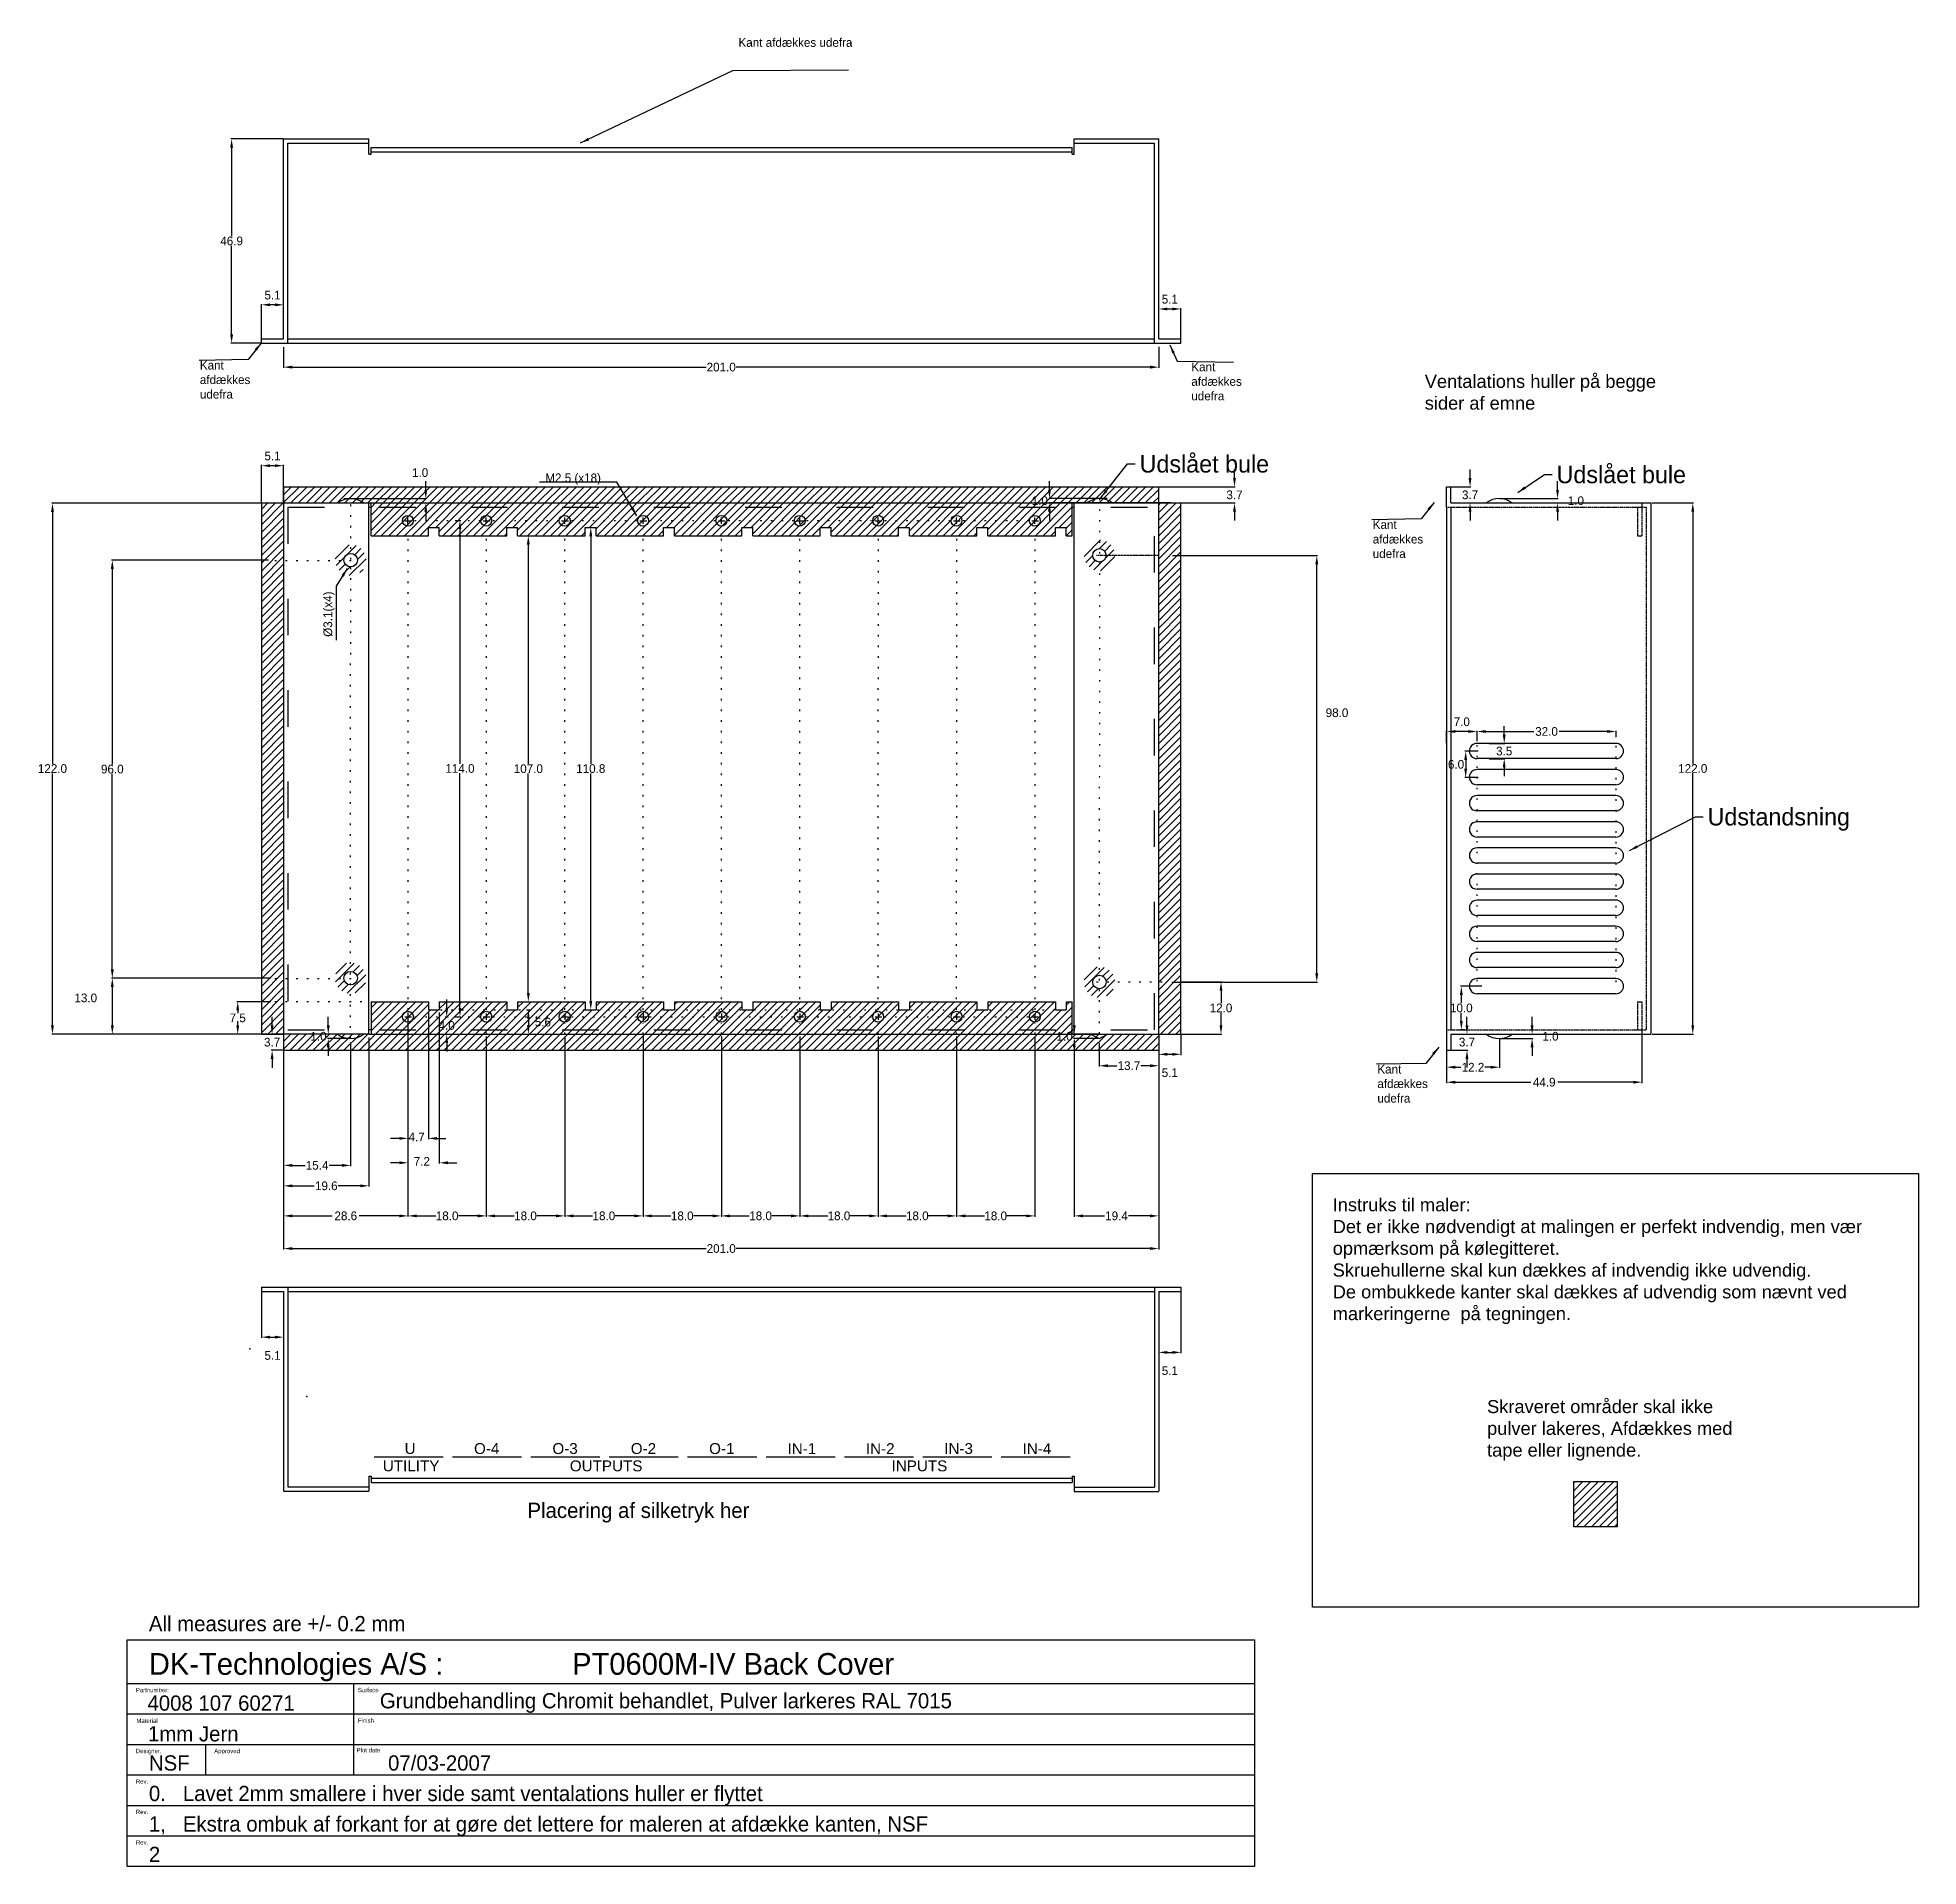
# Model space of a CAD drawing. Extents: x -123 to 309, y 96 to 516.
import ezdxf

# ---------------------------------------------------------------- set-up
doc = ezdxf.new("R2010")
doc.units = 0
doc.header["$LTSCALE"] = 7
doc.header["$MEASUREMENT"] = 0
for name, pattern in [('ACAD_ISO03W100', [30, 12, -18]), ('ACAD_ISO07W100', [3.5, 0.5, -3]), ('HIDDEN', [0.375, 0.25, -0.125])]:
    doc.linetypes.add(name, pattern=pattern)
doc.layers.get('DEFPOINTS').update_dxf_attribs({"linetype": 'CONTINUOUS'})
for name, color, linetype in [('BAGFRA', 4, 'CONTINUOUS'), ('kabinet', 4, 'CONTINUOUS'), ('kabinet_dim', 7, 'CONTINUOUS'), ('kabinet_head', 2, 'CONTINUOUS'), ('kabinet_hidden', 2, 'ACAD_ISO03W100'), ('Silketryk_1', 7, 'CONTINUOUS')]:
    doc.layers.add(name, color=color, linetype=linetype)
doc.styles.add('DK-Audio', font='ARIAL.TTF')
doc.styles.add('ROMAND', font='romand', dxfattribs={"height": 3.5})
doc.dimstyles.new('DK-audio', dxfattribs={"dimtxt": 2, "dimasz": 2, "dimexe": 0.18, "dimexo": 0.0625, "dimgap": 0.09, "dimtad": 0, "dimtih": 1, "dimtoh": 1, "dimdec": 1, "dimzin": 0, "dimdsep": 46, "dimtxsty": 'Standard', "dimcen": 5, "dimadec": 0, "dimazin": 0, "dimtfac": 1, "dimtdec": 1, "dimtofl": 0, "dimtmove": 2, "dimatfit": 3, "dimfxl": 0, "dimtolj": 1, "dimtzin": 0, "dimarcsym": 0})

msp = doc.modelspace()

# ---------------------------------------------------------------- texts
at = {"layer": 'BAGFRA', "char_height": 2, "width": 2, "attachment_point": 9}
for insert in [(-96.04, 203.67), (-94.68, 196.88), (-100.78, 156.19), (-98.78, 156.19)]:
    msp.add_mtext('\\A1; ', dxfattribs=dict(at, insert=insert))
at = {"layer": 'kabinet', "color": 0}
for s, height, p in [('M2.5 (x18)', 2, (-6.5, 413.61)), ('Placering af silketryk her', 3.5, (-10.6, 175.72))]:
    msp.add_text(s, height=height, dxfattribs=at).set_placement(p)
msp.add_text('Ø3.1(x4)', height=2, rotation=90, dxfattribs=at).set_placement((-55.45, 378.1))
at = {"layer": 'kabinet', "color": 0, "insert": (195.5, 438.28), "char_height": 3, "width": 60.65, "attachment_point": 1, "style": 'DK-Audio'}
msp.add_mtext('Ventalations huller på begge sider af emne', dxfattribs=at)
at = {"layer": 'kabinet', "color": 0, "ltscale": 0.1, "char_height": 4, "width": 2, "attachment_point": 1}
for s, insert in [('\\A1;Udslået\xa0bule', (130.01, 419.82)), ('\\A1;Udslået\xa0bule', (225.78, 417.37)), ('Udstandsning', (260.46, 338.77))]:
    msp.add_mtext(s, dxfattribs=dict(at, insert=insert))
at = {"layer": 'kabinet_dim', "char_height": 2}
for insert, width, attachment_point in [((37.88, 515.61), 37.8835, 1), ((-85.84, 432.79), 15.0043, 7), ((141.88, 432.39), 15.0043, 7), ((183.55, 396.17), 15.0043, 7), ((184.62, 271.1), 15.0043, 7)]:
    msp.add_mtext('\\A1;Kant afdækkes udefra', dxfattribs=dict(at, insert=insert, width=width, attachment_point=attachment_point))
at = {"layer": 'kabinet_dim', "char_height": 3, "attachment_point": 1, "style": 'DK-Audio'}
for s, insert, width in [('Instruks til maler:\\PDet er ikke nødvendigt at malingen er perfekt indvendig, men vær opmærksom på kølegitteret.\\PSkruehullerne skal kun dækkes af indvendig ikke udvendig.\\PDe ombukkede kanter skal dækkes af udvendig som nævnt ved markeringerne  på tegningen.', (174.36, 249.16), 134.5229), ('\\PSkraveret områder skal ikke pulver lakeres, Afdækkes med tape eller lignende.', (209.81, 207.81), 56.2163)]:
    msp.add_mtext(s, dxfattribs=dict(at, insert=insert, width=width))
at = {"layer": 'kabinet_head', "color": 0}
for s, height, p in [('All measures are +/- 0.2 mm', 3.5, (-97.55, 149.7)), ('DK-Technologies A/S :', 5, (-97.55, 139.7)), ('PT0600M-IV Back Cover', 5, (-0.34, 139.7)), ('Partnumber:', 1, (-100.55, 135.7)), ('4008 107 60271', 3.5, (-97.88, 131.46)), ('Surface', 1, (-49.55, 135.7)), ('Grundbehandling Chromit behandlet, Pulver larkeres RAL 7015', 3.5, (-44.5, 132)), ('Material', 1, (-100.43, 128.64)), ('Finish', 1, (-49.55, 128.7)), ('1mm Jern', 3.5, (-97.76, 124.4)), ('Designer.', 1, (-100.55, 121.7)), ('NSF', 3.5, (-97.55, 117.7)), ('Approved', 1, (-82.55, 121.7)), ('Plot date', 1, (-49.85, 121.9)), ('07/03-2007', 3.5, (-42.62, 117.7)), ('Rev.', 1, (-100.55, 114.7)), ('0.   Lavet 2mm smallere i hver side samt ventalations huller er flyttet   ', 3.5, (-97.55, 110.7)), ('Rev.', 1, (-100.55, 107.7)), ('1,   Ekstra ombuk af forkant for at gøre det lettere for maleren at afdække kanten, NSF', 3.5, (-97.55, 103.7)), ('Rev.', 1, (-100.55, 100.7)), ('2 ', 3.5, (-97.55, 96.7))]:
    msp.add_text(s, height=height, dxfattribs=at).set_placement(p)
at = {"layer": 'Silketryk_1', "color": 0, "char_height": 2.5, "width": 4.8651, "attachment_point": 4, "style": 'ROMAND'}
for s, insert in [('{\\fArial|b0|i0|c0|p34;U}', (-38.82, 191.65)), ('{\\fArial|b0|i0|c0|p34;O-4}', (-22.87, 191.65)), ('{\\fArial|b0|i0|c0|p34;O-3}', (-4.87, 191.65)), ('{\\fArial|b0|i0|c0|p34;O-2}', (13.13, 191.65)), ('{\\fArial|b0|i0|c0|p34;O-1}', (31.13, 191.65)), ('{\\fArial|b0|i0|c0|p34;IN-1}', (49.13, 191.65)), ('{\\fArial|b0|i0|c0|p34;IN-2}', (67.13, 191.65)), ('{\\fArial|b0|i0|c0|p34;IN-3}', (85.13, 191.65)), ('{\\fArial|b0|i0|c0|p34;IN-4}', (103.13, 191.65)), ('{\\fArial|b0|i0|c0|p34;UTILITY}', (-43.82, 187.67)), ('{\\fArial|b0|i0|c0|p34;OUTPUTS}', (-0.87, 187.67)), ('{\\fArial|b0|i0|c0|p34;INPUTS}', (73.03, 187.67))]:
    msp.add_mtext(s, dxfattribs=dict(at, insert=insert))

# ---------------------------------------------------------------- blocks, each defined once
blk = doc.blocks.new('*D11')
at = {"layer": 'DEFPOINTS', "color": 0}
for p in [(-66.6, 279.05), (134.4, 279.65), (134.4, 237.6)]:
    blk.add_point(p, dxfattribs=at)
at = {"layer": 'kabinet', "color": 0, "lineweight": -2}
for p, q in [((-66.6, 278.99), (-66.6, 237.42)), ((134.4, 279.59), (134.4, 237.42)), ((-64.6, 237.6), (30.48, 237.6)), ((132.4, 237.6), (37.32, 237.6))]:
    blk.add_line(p, q, dxfattribs=at)
at = {"layer": 'kabinet', "color": 0}
for points in [[(-64.6, 237.93), (-64.6, 237.27), (-66.6, 237.6)], [(132.4, 237.93), (132.4, 237.27), (134.4, 237.6)]]:
    blk.add_solid(points, dxfattribs=at)
at = {"layer": 'kabinet', "color": 0, "insert": (33.9, 237.6), "char_height": 2, "attachment_point": 5}
blk.add_mtext('\\A1;201.0', dxfattribs=at)
blk = doc.blocks.new('*D12')
at = {"layer": 'DEFPOINTS', "color": 0}
for p in [(-119.7, 408.8), (-69.87, 408.8), (-71.87, 286.85)]:
    blk.add_point(p, dxfattribs=at)
at = {"layer": 'kabinet', "color": 0, "lineweight": -2}
for p, q in [((-69.94, 408.8), (-119.88, 408.8)), ((-119.7, 406.8), (-119.7, 348.92)), ((-119.7, 288.85), (-119.7, 346.74)), ((-71.94, 286.85), (-119.88, 286.85))]:
    blk.add_line(p, q, dxfattribs=at)
at = {"layer": 'kabinet', "color": 0}
for points in [[(-120.03, 406.8), (-119.37, 406.8), (-119.7, 408.8)], [(-120.03, 288.85), (-119.37, 288.85), (-119.7, 286.85)]]:
    blk.add_solid(points, dxfattribs=at)
at = {"layer": 'kabinet', "color": 0, "insert": (-119.7, 347.83), "char_height": 2, "attachment_point": 5}
blk.add_mtext('\\A1;122.0', dxfattribs=at)
blk = doc.blocks.new('*D18')
at = {"layer": 'DEFPOINTS', "color": 0}
for p in [(-47, 286.15), (-66.6, 284.4), (-47, 252)]:
    blk.add_point(p, dxfattribs=at)
at = {"layer": 'kabinet', "color": 0, "lineweight": -2}
for p, q in [((-47, 286.09), (-47, 251.82)), ((-66.6, 284.34), (-66.6, 251.82)), ((-64.6, 252), (-59.56, 252)), ((-49, 252), (-54.04, 252))]:
    blk.add_line(p, q, dxfattribs=at)
at = {"layer": 'kabinet', "color": 0}
for points in [[(-64.6, 252.33), (-64.6, 251.67), (-66.6, 252)], [(-49, 252.33), (-49, 251.67), (-47, 252)]]:
    blk.add_solid(points, dxfattribs=at)
at = {"layer": 'kabinet', "color": 0, "insert": (-56.8, 252), "char_height": 2, "attachment_point": 5}
blk.add_mtext('\\A1;19.6', dxfattribs=at)
blk = doc.blocks.new('*D13')
at = {"layer": 'DEFPOINTS', "color": 0}
for p in [(-73.85, 299.7), (-105.95, 286.85), (-69.77, 286.85)]:
    blk.add_point(p, dxfattribs=at)
at = {"layer": 'kabinet', "color": 0, "lineweight": -2}
for p, q in [((-73.91, 299.7), (-106.13, 299.7)), ((-105.95, 297.7), (-105.95, 288.85)), ((-69.84, 286.85), (-106.13, 286.85))]:
    blk.add_line(p, q, dxfattribs=at)
at = {"layer": 'kabinet', "color": 0}
for points in [[(-106.28, 297.7), (-105.62, 297.7), (-105.95, 299.7)], [(-106.28, 288.85), (-105.62, 288.85), (-105.95, 286.85)]]:
    blk.add_solid(points, dxfattribs=at)
at = {"layer": 'kabinet', "color": 0, "insert": (-112.05, 295.15), "char_height": 2, "attachment_point": 5}
blk.add_mtext('\\A1;13.0', dxfattribs=at)
blk = doc.blocks.new('*D14')
at = {"layer": 'DEFPOINTS', "color": 0}
for p in [(-66.6, 286.15), (-51.22, 284.95), (-66.6, 256.7)]:
    blk.add_point(p, dxfattribs=at)
at = {"layer": 'kabinet', "color": 0, "lineweight": -2}
for p, q in [((-66.6, 286.09), (-66.6, 256.52)), ((-51.22, 284.89), (-51.22, 256.52)), ((-64.6, 256.7), (-61.67, 256.7)), ((-53.22, 256.7), (-56.15, 256.7))]:
    blk.add_line(p, q, dxfattribs=at)
at = {"layer": 'kabinet', "color": 0}
for points in [[(-64.6, 257.03), (-64.6, 256.37), (-66.6, 256.7)], [(-53.22, 257.03), (-53.22, 256.37), (-51.22, 256.7)]]:
    blk.add_solid(points, dxfattribs=at)
at = {"layer": 'kabinet', "color": 0, "insert": (-58.91, 256.7), "char_height": 2, "attachment_point": 5}
blk.add_mtext('\\A1;15.4', dxfattribs=at)
blk = doc.blocks.new('*D15')
at = {"layer": 'DEFPOINTS', "color": 0}
for p in [(-69.87, 408.84), (-52.87, 409.84), (-33.95, 409.84)]:
    blk.add_point(p, dxfattribs=at)
at = {"layer": 'kabinet', "color": 0, "lineweight": -2}
for p, q in [((-33.95, 411.84), (-33.95, 413.84)), ((-69.81, 408.84), (-33.77, 408.84)), ((-52.81, 409.84), (-33.77, 409.84)), ((-33.95, 406.84), (-33.95, 404.84))]:
    blk.add_line(p, q, dxfattribs=at)
at = {"layer": 'kabinet', "color": 0}
for points in [[(-34.28, 411.84), (-33.62, 411.84), (-33.95, 409.84)], [(-34.28, 406.84), (-33.62, 406.84), (-33.95, 408.84)]]:
    blk.add_solid(points, dxfattribs=at)
at = {"layer": 'kabinet', "color": 0, "insert": (-35.25, 415.8), "char_height": 2, "attachment_point": 5}
blk.add_mtext('\\A1;1.0', dxfattribs=at)
blk = doc.blocks.new('*D19')
at = {"layer": 'DEFPOINTS', "color": 0}
for p in [(115, 285.45), (134.4, 284.4), (134.4, 245.1)]:
    blk.add_point(p, dxfattribs=at)
at = {"layer": 'kabinet', "color": 0, "lineweight": -2}
for p, q in [((115, 285.39), (115, 244.92)), ((134.4, 284.34), (134.4, 244.92)), ((117, 245.1), (121.94, 245.1)), ((132.4, 245.1), (127.46, 245.1))]:
    blk.add_line(p, q, dxfattribs=at)
at = {"layer": 'kabinet', "color": 0}
for points in [[(117, 245.43), (117, 244.77), (115, 245.1)], [(132.4, 245.43), (132.4, 244.77), (134.4, 245.1)]]:
    blk.add_solid(points, dxfattribs=at)
at = {"layer": 'kabinet', "color": 0, "insert": (124.7, 245.1), "char_height": 2, "attachment_point": 5}
blk.add_mtext('\\A1;19.4', dxfattribs=at)
blk = doc.blocks.new('*D16')
at = {"layer": 'DEFPOINTS', "color": 0}
for p in [(139.4, 298.85), (148.7, 298.85), (138.13, 286.85)]:
    blk.add_point(p, dxfattribs=at)
at = {"layer": 'kabinet', "color": 0, "lineweight": -2}
for p, q in [((139.46, 298.85), (148.88, 298.85)), ((148.7, 296.85), (148.7, 293.94)), ((148.7, 288.85), (148.7, 291.76)), ((138.19, 286.85), (148.88, 286.85))]:
    blk.add_line(p, q, dxfattribs=at)
at = {"layer": 'kabinet', "color": 0}
for points in [[(148.37, 296.85), (149.03, 296.85), (148.7, 298.85)], [(148.37, 288.85), (149.03, 288.85), (148.7, 286.85)]]:
    blk.add_solid(points, dxfattribs=at)
at = {"layer": 'kabinet', "color": 0, "insert": (148.7, 292.85), "char_height": 2, "attachment_point": 5}
blk.add_mtext('\\A1;12.0', dxfattribs=at)
blk = doc.blocks.new('*D17')
at = {"layer": 'DEFPOINTS', "color": 0}
for p in [(109.3, 409.85), (122.63, 409.85), (137.23, 408.85)]:
    blk.add_point(p, dxfattribs=at)
at = {"layer": 'kabinet', "color": 0, "lineweight": -2}
for p, q in [((109.3, 411.85), (109.3, 413.85)), ((122.56, 409.85), (109.12, 409.85)), ((137.16, 408.85), (109.12, 408.85)), ((109.3, 406.85), (109.3, 404.85))]:
    blk.add_line(p, q, dxfattribs=at)
at = {"layer": 'kabinet', "color": 0}
for points in [[(108.97, 411.85), (109.63, 411.85), (109.3, 409.85)], [(108.97, 406.85), (109.63, 406.85), (109.3, 408.85)]]:
    blk.add_solid(points, dxfattribs=at)
at = {"layer": 'kabinet', "color": 0, "insert": (107.08, 409.35), "char_height": 2, "attachment_point": 5}
blk.add_mtext('\\A1;1.0', dxfattribs=at)
blk = doc.blocks.new('*D20')
at = {"layer": 'DEFPOINTS', "color": 0}
for p in [(247.69, 408.85), (247.69, 286.85), (257.06, 286.85)]:
    blk.add_point(p, dxfattribs=at)
at = {"layer": 'kabinet', "color": 0, "lineweight": -2}
for p, q in [((247.75, 408.85), (257.24, 408.85)), ((257.06, 406.85), (257.06, 348.94)), ((257.06, 288.85), (257.06, 346.76)), ((247.75, 286.85), (257.24, 286.85))]:
    blk.add_line(p, q, dxfattribs=at)
at = {"layer": 'kabinet', "color": 0}
for points in [[(256.73, 406.85), (257.39, 406.85), (257.06, 408.85)], [(256.73, 288.85), (257.39, 288.85), (257.06, 286.85)]]:
    blk.add_solid(points, dxfattribs=at)
at = {"layer": 'kabinet', "color": 0, "insert": (257.06, 347.85), "char_height": 2, "attachment_point": 5}
blk.add_mtext('\\A1;122.0', dxfattribs=at)
blk = doc.blocks.new('*D21')
at = {"layer": 'DEFPOINTS', "color": 0}
for p in [(209.59, 286.85), (212.59, 285.85), (220.15, 285.85)]:
    blk.add_point(p, dxfattribs=at)
at = {"layer": 'kabinet', "color": 0, "lineweight": -2}
for p, q in [((220.15, 288.85), (220.15, 290.85)), ((209.65, 286.85), (220.33, 286.85)), ((212.65, 285.85), (220.33, 285.85)), ((220.15, 283.85), (220.15, 281.85))]:
    blk.add_line(p, q, dxfattribs=at)
at = {"layer": 'kabinet', "color": 0}
for points in [[(219.82, 288.85), (220.48, 288.85), (220.15, 286.85)], [(219.82, 283.85), (220.48, 283.85), (220.15, 285.85)]]:
    blk.add_solid(points, dxfattribs=at)
at = {"layer": 'kabinet', "color": 0, "insert": (224.38, 286.35), "char_height": 2, "attachment_point": 5}
blk.add_mtext('\\A1;1.0', dxfattribs=at)
blk = doc.blocks.new('*D22')
at = {"layer": 'DEFPOINTS', "color": 0}
for p in [(209.59, 408.85), (212.59, 409.85), (226, 409.85)]:
    blk.add_point(p, dxfattribs=at)
at = {"layer": 'kabinet', "color": 0, "lineweight": -2}
for p, q in [((226, 411.85), (226, 413.85)), ((209.65, 408.85), (226.18, 408.85)), ((212.65, 409.85), (226.18, 409.85)), ((226, 406.85), (226, 404.85))]:
    blk.add_line(p, q, dxfattribs=at)
at = {"layer": 'kabinet', "color": 0}
for points in [[(225.67, 411.85), (226.33, 411.85), (226, 409.85)], [(225.67, 406.85), (226.33, 406.85), (226, 408.85)]]:
    blk.add_solid(points, dxfattribs=at)
at = {"layer": 'kabinet', "color": 0, "insert": (230.22, 409.35), "char_height": 2, "attachment_point": 5}
blk.add_mtext('\\A1;1.0', dxfattribs=at)
blk = doc.blocks.new('*D23')
at = {"layer": 'DEFPOINTS', "color": 0}
for p in [(-66.6, 444.69), (134.4, 444.79), (134.4, 440.04)]:
    blk.add_point(p, dxfattribs=at)
at = {"layer": 'kabinet', "color": 0, "lineweight": -2}
for p, q in [((-66.6, 444.63), (-66.6, 439.86)), ((134.4, 444.72), (134.4, 439.86)), ((-64.6, 440.04), (30.48, 440.04)), ((132.4, 440.04), (37.32, 440.04))]:
    blk.add_line(p, q, dxfattribs=at)
at = {"layer": 'kabinet', "color": 0}
for points in [[(-64.6, 440.37), (-64.6, 439.7), (-66.6, 440.04)], [(132.4, 440.37), (132.4, 439.7), (134.4, 440.04)]]:
    blk.add_solid(points, dxfattribs=at)
at = {"layer": 'kabinet', "color": 0, "insert": (33.9, 440.04), "char_height": 2, "attachment_point": 5}
blk.add_mtext('\\A1;201.0', dxfattribs=at)
blk = doc.blocks.new('*D24')
at = {"layer": 'DEFPOINTS', "color": 0}
for p in [(-77.15, 294.3), (-69.45, 294.3), (-72.15, 286.85)]:
    blk.add_point(p, dxfattribs=at)
at = {"layer": 'kabinet', "color": 0, "lineweight": -2}
for p, q in [((-69.51, 294.3), (-77.33, 294.3)), ((-77.15, 292.3), (-77.15, 291.67)), ((-77.15, 288.85), (-77.15, 289.49)), ((-72.21, 286.85), (-77.33, 286.85))]:
    blk.add_line(p, q, dxfattribs=at)
at = {"layer": 'kabinet', "color": 0}
for points in [[(-77.48, 292.3), (-76.82, 292.3), (-77.15, 294.3)], [(-77.48, 288.85), (-76.82, 288.85), (-77.15, 286.85)]]:
    blk.add_solid(points, dxfattribs=at)
at = {"layer": 'kabinet', "color": 0, "insert": (-77.15, 290.57), "char_height": 2, "attachment_point": 5}
blk.add_mtext('\\A1;7.5', dxfattribs=at)
blk = doc.blocks.new('*D25')
at = {"layer": 'DEFPOINTS', "color": 0}
for p in [(-29.55, 290.8), (-29.65, 286.85), (-29.15, 286.85)]:
    blk.add_point(p, dxfattribs=at)
at = {"layer": 'kabinet', "color": 0, "lineweight": -2}
for p, q in [((-29.15, 292.8), (-29.15, 294.8)), ((-29.49, 290.8), (-28.97, 290.8)), ((-29.59, 286.85), (-28.97, 286.85)), ((-29.15, 284.85), (-29.15, 282.85))]:
    blk.add_line(p, q, dxfattribs=at)
at = {"layer": 'kabinet', "color": 0}
for points in [[(-29.48, 292.8), (-28.82, 292.8), (-29.15, 290.8)], [(-29.48, 284.85), (-28.82, 284.85), (-29.15, 286.85)]]:
    blk.add_solid(points, dxfattribs=at)
at = {"layer": 'kabinet', "color": 0, "insert": (-29.15, 288.82), "char_height": 2, "attachment_point": 5}
blk.add_mtext('\\A1;4.0', dxfattribs=at)
blk = doc.blocks.new('*D26')
at = {"layer": 'DEFPOINTS', "color": 0}
for p in [(-10.85, 292.4), (-11.02, 286.85), (-10.39, 286.85)]:
    blk.add_point(p, dxfattribs=at)
at = {"layer": 'kabinet', "color": 0, "lineweight": -2}
for p, q in [((-10.79, 292.4), (-10.21, 292.4)), ((-10.39, 290.4), (-10.39, 288.85)), ((-10.96, 286.85), (-10.21, 286.85))]:
    blk.add_line(p, q, dxfattribs=at)
at = {"layer": 'kabinet', "color": 0}
for points in [[(-10.73, 290.4), (-10.06, 290.4), (-10.39, 292.4)], [(-10.73, 288.85), (-10.06, 288.85), (-10.39, 286.85)]]:
    blk.add_solid(points, dxfattribs=at)
at = {"layer": 'kabinet', "color": 0, "insert": (-7.05, 289.6), "char_height": 2, "attachment_point": 5}
blk.add_mtext('\\A1;5.6', dxfattribs=at)
blk = doc.blocks.new('*D27')
at = {"layer": 'DEFPOINTS', "color": 0}
for p in [(-27.25, 404.85), (-27.25, 290.85), (-26.1, 290.85)]:
    blk.add_point(p, dxfattribs=at)
at = {"layer": 'kabinet', "color": 0, "lineweight": -2}
for p, q in [((-27.19, 404.85), (-25.92, 404.85)), ((-26.1, 402.85), (-26.1, 348.94)), ((-26.1, 292.85), (-26.1, 346.76)), ((-27.19, 290.85), (-25.92, 290.85))]:
    blk.add_line(p, q, dxfattribs=at)
at = {"layer": 'kabinet', "color": 0}
for points in [[(-26.43, 402.85), (-25.77, 402.85), (-26.1, 404.85)], [(-26.43, 292.85), (-25.77, 292.85), (-26.1, 290.85)]]:
    blk.add_solid(points, dxfattribs=at)
at = {"layer": 'kabinet', "color": 0, "insert": (-26.1, 347.85), "char_height": 2, "attachment_point": 5}
blk.add_mtext('\\A1;114.0', dxfattribs=at)
blk = doc.blocks.new('*D28')
at = {"layer": 'DEFPOINTS', "color": 0}
for p in [(-12.15, 401.3), (-10.4, 401.3), (-12.15, 294.3)]:
    blk.add_point(p, dxfattribs=at)
at = {"layer": 'kabinet', "color": 0, "lineweight": -2}
for p, q in [((-12.09, 401.3), (-10.22, 401.3)), ((-10.4, 399.3), (-10.4, 348.89)), ((-10.4, 296.3), (-10.4, 346.71)), ((-12.09, 294.3), (-10.22, 294.3))]:
    blk.add_line(p, q, dxfattribs=at)
at = {"layer": 'kabinet', "color": 0}
for points in [[(-10.73, 399.3), (-10.07, 399.3), (-10.4, 401.3)], [(-10.73, 296.3), (-10.07, 296.3), (-10.4, 294.3)]]:
    blk.add_solid(points, dxfattribs=at)
at = {"layer": 'kabinet', "color": 0, "insert": (-10.4, 347.8), "char_height": 2, "attachment_point": 5}
blk.add_mtext('\\A1;107.0', dxfattribs=at)
blk = doc.blocks.new('*D29')
at = {"layer": 'DEFPOINTS', "color": 0}
for p in [(3.35, 403.2), (3.95, 403.2), (3.35, 292.45)]:
    blk.add_point(p, dxfattribs=at)
at = {"layer": 'kabinet', "color": 0, "lineweight": -2}
for p, q in [((3.41, 403.2), (4.13, 403.2)), ((3.95, 401.2), (3.95, 348.92)), ((3.95, 294.45), (3.95, 346.74)), ((3.41, 292.45), (4.13, 292.45))]:
    blk.add_line(p, q, dxfattribs=at)
at = {"layer": 'kabinet', "color": 0}
for points in [[(3.62, 401.2), (4.28, 401.2), (3.95, 403.2)], [(3.62, 294.45), (4.28, 294.45), (3.95, 292.45)]]:
    blk.add_solid(points, dxfattribs=at)
at = {"layer": 'kabinet', "color": 0, "insert": (3.95, 347.82), "char_height": 2, "attachment_point": 5}
blk.add_mtext('\\A1;110.8', dxfattribs=at)
blk = doc.blocks.new('*D30')
at = {"layer": 'DEFPOINTS', "color": 0}
for p in [(-38.05, 286.15), (-66.6, 285.1), (-66.6, 245.1)]:
    blk.add_point(p, dxfattribs=at)
at = {"layer": 'kabinet', "color": 0, "lineweight": -2}
for p, q in [((-38.05, 286.09), (-38.05, 244.92)), ((-66.6, 285.04), (-66.6, 244.92)), ((-64.6, 245.1), (-55.42, 245.1)), ((-40.05, 245.1), (-49.23, 245.1))]:
    blk.add_line(p, q, dxfattribs=at)
at = {"layer": 'kabinet', "color": 0}
for points in [[(-64.6, 245.43), (-64.6, 244.77), (-66.6, 245.1)], [(-40.05, 245.43), (-40.05, 244.77), (-38.05, 245.1)]]:
    blk.add_solid(points, dxfattribs=at)
at = {"layer": 'kabinet', "color": 0, "insert": (-52.33, 245.1), "char_height": 2, "attachment_point": 5}
blk.add_mtext('\\A1;28.6', dxfattribs=at)
blk = doc.blocks.new('*D31')
at = {"layer": 'DEFPOINTS', "color": 0}
for p in [(-38.05, 291.9), (-33.35, 291.9), (-38.05, 262.9)]:
    blk.add_point(p, dxfattribs=at)
at = {"layer": 'kabinet', "color": 0, "lineweight": -2}
for p, q in [((-38.05, 291.84), (-38.05, 262.72)), ((-33.35, 291.84), (-33.35, 262.72)), ((-40.05, 262.9), (-42.05, 262.9)), ((-31.35, 262.9), (-29.35, 262.9))]:
    blk.add_line(p, q, dxfattribs=at)
at = {"layer": 'kabinet', "color": 0}
for points in [[(-40.05, 263.23), (-40.05, 262.57), (-38.05, 262.9)], [(-31.35, 263.23), (-31.35, 262.57), (-33.35, 262.9)]]:
    blk.add_solid(points, dxfattribs=at)
at = {"layer": 'kabinet', "color": 0, "insert": (-36.05, 263.23), "char_height": 2, "attachment_point": 5}
blk.add_mtext('\\A1;4.7', dxfattribs=at)
blk = doc.blocks.new('*D32')
at = {"layer": 'DEFPOINTS', "color": 0}
for p in [(-38.05, 291.85), (-30.85, 291.85), (-38.05, 257.3)]:
    blk.add_point(p, dxfattribs=at)
at = {"layer": 'kabinet', "color": 0, "lineweight": -2}
for p, q in [((-38.05, 291.79), (-38.05, 257.12)), ((-30.85, 291.79), (-30.85, 257.12)), ((-40.05, 257.3), (-42.05, 257.3)), ((-28.85, 257.3), (-26.85, 257.3))]:
    blk.add_line(p, q, dxfattribs=at)
at = {"layer": 'kabinet', "color": 0}
for points in [[(-40.05, 257.63), (-40.05, 256.97), (-38.05, 257.3)], [(-28.85, 257.63), (-28.85, 256.97), (-30.85, 257.3)]]:
    blk.add_solid(points, dxfattribs=at)
at = {"layer": 'kabinet', "color": 0, "insert": (-34.85, 257.63), "char_height": 2, "attachment_point": 5}
blk.add_mtext('\\A1;7.2', dxfattribs=at)
blk = doc.blocks.new('*D33')
at = {"layer": 'DEFPOINTS', "color": 0}
for p in [(-38.05, 286.4), (-20.05, 286.4), (-38.05, 245.1)]:
    blk.add_point(p, dxfattribs=at)
at = {"layer": 'kabinet', "color": 0, "lineweight": -2}
for p, q in [((-38.05, 286.34), (-38.05, 244.92)), ((-20.05, 286.34), (-20.05, 244.92)), ((-36.05, 245.1), (-31.64, 245.1)), ((-22.05, 245.1), (-26.46, 245.1))]:
    blk.add_line(p, q, dxfattribs=at)
at = {"layer": 'kabinet', "color": 0}
for points in [[(-36.05, 245.43), (-36.05, 244.77), (-38.05, 245.1)], [(-22.05, 245.43), (-22.05, 244.77), (-20.05, 245.1)]]:
    blk.add_solid(points, dxfattribs=at)
at = {"layer": 'kabinet', "color": 0, "insert": (-29.05, 245.1), "char_height": 2, "attachment_point": 5}
blk.add_mtext('\\A1;18.0', dxfattribs=at)
blk = doc.blocks.new('*D34')
at = {"layer": 'DEFPOINTS', "color": 0}
for p in [(-20.05, 286.4), (-2.05, 286.4), (-20.05, 245.1)]:
    blk.add_point(p, dxfattribs=at)
at = {"layer": 'kabinet', "color": 0, "lineweight": -2}
for p, q in [((-20.05, 286.34), (-20.05, 244.92)), ((-2.05, 286.34), (-2.05, 244.92)), ((-18.05, 245.1), (-13.64, 245.1)), ((-4.05, 245.1), (-8.46, 245.1))]:
    blk.add_line(p, q, dxfattribs=at)
at = {"layer": 'kabinet', "color": 0}
for points in [[(-18.05, 245.43), (-18.05, 244.77), (-20.05, 245.1)], [(-4.05, 245.43), (-4.05, 244.77), (-2.05, 245.1)]]:
    blk.add_solid(points, dxfattribs=at)
at = {"layer": 'kabinet', "color": 0, "insert": (-11.05, 245.1), "char_height": 2, "attachment_point": 5}
blk.add_mtext('\\A1;18.0', dxfattribs=at)
blk = doc.blocks.new('*D35')
at = {"layer": 'DEFPOINTS', "color": 0}
for p in [(-2.05, 286.4), (15.95, 286.4), (-2.05, 245.1)]:
    blk.add_point(p, dxfattribs=at)
at = {"layer": 'kabinet', "color": 0, "lineweight": -2}
for p, q in [((-2.05, 286.34), (-2.05, 244.92)), ((15.95, 286.34), (15.95, 244.92)), ((-0.05, 245.1), (4.36, 245.1)), ((13.95, 245.1), (9.54, 245.1))]:
    blk.add_line(p, q, dxfattribs=at)
at = {"layer": 'kabinet', "color": 0}
for points in [[(-0.05, 245.43), (-0.05, 244.77), (-2.05, 245.1)], [(13.95, 245.43), (13.95, 244.77), (15.95, 245.1)]]:
    blk.add_solid(points, dxfattribs=at)
at = {"layer": 'kabinet', "color": 0, "insert": (6.95, 245.1), "char_height": 2, "attachment_point": 5}
blk.add_mtext('\\A1;18.0', dxfattribs=at)
blk = doc.blocks.new('*D36')
at = {"layer": 'DEFPOINTS', "color": 0}
for p in [(15.95, 286.4), (33.95, 286.4), (15.95, 245.1)]:
    blk.add_point(p, dxfattribs=at)
at = {"layer": 'kabinet', "color": 0, "lineweight": -2}
for p, q in [((15.95, 286.34), (15.95, 244.92)), ((33.95, 286.34), (33.95, 244.92)), ((17.95, 245.1), (22.36, 245.1)), ((31.95, 245.1), (27.54, 245.1))]:
    blk.add_line(p, q, dxfattribs=at)
at = {"layer": 'kabinet', "color": 0}
for points in [[(17.95, 245.43), (17.95, 244.77), (15.95, 245.1)], [(31.95, 245.43), (31.95, 244.77), (33.95, 245.1)]]:
    blk.add_solid(points, dxfattribs=at)
at = {"layer": 'kabinet', "color": 0, "insert": (24.95, 245.1), "char_height": 2, "attachment_point": 5}
blk.add_mtext('\\A1;18.0', dxfattribs=at)
blk = doc.blocks.new('*D37')
at = {"layer": 'DEFPOINTS', "color": 0}
for p in [(33.95, 286.4), (51.95, 286.4), (33.95, 245.1)]:
    blk.add_point(p, dxfattribs=at)
at = {"layer": 'kabinet', "color": 0, "lineweight": -2}
for p, q in [((33.95, 286.34), (33.95, 244.92)), ((51.95, 286.34), (51.95, 244.92)), ((35.95, 245.1), (40.36, 245.1)), ((49.95, 245.1), (45.54, 245.1))]:
    blk.add_line(p, q, dxfattribs=at)
at = {"layer": 'kabinet', "color": 0}
for points in [[(35.95, 245.43), (35.95, 244.77), (33.95, 245.1)], [(49.95, 245.43), (49.95, 244.77), (51.95, 245.1)]]:
    blk.add_solid(points, dxfattribs=at)
at = {"layer": 'kabinet', "color": 0, "insert": (42.95, 245.1), "char_height": 2, "attachment_point": 5}
blk.add_mtext('\\A1;18.0', dxfattribs=at)
blk = doc.blocks.new('*D38')
at = {"layer": 'DEFPOINTS', "color": 0}
for p in [(51.95, 286.4), (69.95, 286.4), (51.95, 245.1)]:
    blk.add_point(p, dxfattribs=at)
at = {"layer": 'kabinet', "color": 0, "lineweight": -2}
for p, q in [((51.95, 286.34), (51.95, 244.92)), ((69.95, 286.34), (69.95, 244.92)), ((53.95, 245.1), (58.36, 245.1)), ((67.95, 245.1), (63.54, 245.1))]:
    blk.add_line(p, q, dxfattribs=at)
at = {"layer": 'kabinet', "color": 0}
for points in [[(53.95, 245.43), (53.95, 244.77), (51.95, 245.1)], [(67.95, 245.43), (67.95, 244.77), (69.95, 245.1)]]:
    blk.add_solid(points, dxfattribs=at)
at = {"layer": 'kabinet', "color": 0, "insert": (60.95, 245.1), "char_height": 2, "attachment_point": 5}
blk.add_mtext('\\A1;18.0', dxfattribs=at)
blk = doc.blocks.new('*D39')
at = {"layer": 'DEFPOINTS', "color": 0}
for p in [(69.95, 286.4), (87.95, 286.4), (69.95, 245.1)]:
    blk.add_point(p, dxfattribs=at)
at = {"layer": 'kabinet', "color": 0, "lineweight": -2}
for p, q in [((69.95, 286.34), (69.95, 244.92)), ((87.95, 286.34), (87.95, 244.92)), ((71.95, 245.1), (76.36, 245.1)), ((85.95, 245.1), (81.54, 245.1))]:
    blk.add_line(p, q, dxfattribs=at)
at = {"layer": 'kabinet', "color": 0}
for points in [[(71.95, 245.43), (71.95, 244.77), (69.95, 245.1)], [(85.95, 245.43), (85.95, 244.77), (87.95, 245.1)]]:
    blk.add_solid(points, dxfattribs=at)
at = {"layer": 'kabinet', "color": 0, "insert": (78.95, 245.1), "char_height": 2, "attachment_point": 5}
blk.add_mtext('\\A1;18.0', dxfattribs=at)
blk = doc.blocks.new('*D40')
at = {"layer": 'DEFPOINTS', "color": 0}
for p in [(87.95, 286.4), (105.95, 286.4), (87.95, 245.1)]:
    blk.add_point(p, dxfattribs=at)
at = {"layer": 'kabinet', "color": 0, "lineweight": -2}
for p, q in [((87.95, 286.34), (87.95, 244.92)), ((105.95, 286.34), (105.95, 244.92)), ((89.95, 245.1), (94.36, 245.1)), ((103.95, 245.1), (99.54, 245.1))]:
    blk.add_line(p, q, dxfattribs=at)
at = {"layer": 'kabinet', "color": 0}
for points in [[(89.95, 245.43), (89.95, 244.77), (87.95, 245.1)], [(103.95, 245.43), (103.95, 244.77), (105.95, 245.1)]]:
    blk.add_solid(points, dxfattribs=at)
at = {"layer": 'kabinet', "color": 0, "insert": (96.95, 245.1), "char_height": 2, "attachment_point": 5}
blk.add_mtext('\\A1;18.0', dxfattribs=at)
blk = doc.blocks.new('*D42')
at = {"layer": 'DEFPOINTS', "color": 0}
for p in [(137.5, 396.75), (170.7, 396.75), (137.35, 298.8)]:
    blk.add_point(p, dxfattribs=at)
at = {"layer": 'kabinet', "color": 0, "lineweight": -2}
for p, q in [((137.56, 396.75), (170.88, 396.75)), ((170.7, 300.8), (170.7, 394.75)), ((137.41, 298.8), (170.88, 298.8))]:
    blk.add_line(p, q, dxfattribs=at)
at = {"layer": 'kabinet', "color": 0}
for points in [[(170.37, 394.75), (171.03, 394.75), (170.7, 396.75)], [(170.37, 300.8), (171.03, 300.8), (170.7, 298.8)]]:
    blk.add_solid(points, dxfattribs=at)
at = {"layer": 'kabinet', "color": 0, "insert": (175.35, 360.65), "char_height": 2, "attachment_point": 5}
blk.add_mtext('\\A1;98.0', dxfattribs=at)
blk = doc.blocks.new('*D43')
at = {"layer": 'DEFPOINTS', "color": 0}
for p in [(-105.95, 395.71), (-70, 395.71), (-69.45, 299.71)]:
    blk.add_point(p, dxfattribs=at)
at = {"layer": 'kabinet', "color": 0, "lineweight": -2}
for p, q in [((-70.06, 395.71), (-106.13, 395.71)), ((-105.95, 393.71), (-105.95, 348.8)), ((-105.95, 301.71), (-105.95, 346.62)), ((-69.51, 299.71), (-106.13, 299.71))]:
    blk.add_line(p, q, dxfattribs=at)
at = {"layer": 'kabinet', "color": 0}
for points in [[(-106.28, 393.71), (-105.62, 393.71), (-105.95, 395.71)], [(-106.28, 301.71), (-105.62, 301.71), (-105.95, 299.71)]]:
    blk.add_solid(points, dxfattribs=at)
at = {"layer": 'kabinet', "color": 0, "insert": (-105.95, 347.71), "char_height": 2, "attachment_point": 5}
blk.add_mtext('\\A1;96.0', dxfattribs=at)
blk = doc.blocks.new('*D48')
at = {"layer": 'DEFPOINTS', "color": 0}
for p in [(200.5, 356.35), (200.5, 353.6), (207.5, 354.05)]:
    blk.add_point(p, dxfattribs=at)
at = {"layer": 'kabinet', "color": 0, "lineweight": -2}
for p, q in [((200.5, 353.66), (200.5, 356.53)), ((205.5, 356.35), (202.5, 356.35)), ((207.5, 354.11), (207.5, 356.53))]:
    blk.add_line(p, q, dxfattribs=at)
at = {"layer": 'kabinet', "color": 0}
for points in [[(202.5, 356.68), (202.5, 356.02), (200.5, 356.35)], [(205.5, 356.68), (205.5, 356.02), (207.5, 356.35)]]:
    blk.add_solid(points, dxfattribs=at)
at = {"layer": 'kabinet', "color": 0, "insert": (204, 358.57), "char_height": 2, "attachment_point": 5}
blk.add_mtext('\\A1;7.0', dxfattribs=at)
blk = doc.blocks.new('*D49')
at = {"layer": 'DEFPOINTS', "color": 0}
for p in [(207.5, 355), (239.45, 356.35), (239.45, 355)]:
    blk.add_point(p, dxfattribs=at)
at = {"layer": 'kabinet', "color": 0, "lineweight": -2}
for p, q in [((207.5, 355.06), (207.5, 356.53)), ((209.5, 356.35), (220.55, 356.35)), ((237.45, 356.35), (226.4, 356.35)), ((239.45, 355.06), (239.45, 356.53))]:
    blk.add_line(p, q, dxfattribs=at)
at = {"layer": 'kabinet', "color": 0}
for points in [[(209.5, 356.68), (209.5, 356.02), (207.5, 356.35)], [(237.45, 356.68), (237.45, 356.02), (239.45, 356.35)]]:
    blk.add_solid(points, dxfattribs=at)
at = {"layer": 'kabinet', "color": 0, "insert": (223.47, 356.35), "char_height": 2, "attachment_point": 5}
blk.add_mtext('\\A1;32.0', dxfattribs=at)
blk = doc.blocks.new('*D50')
at = {"layer": 'DEFPOINTS', "color": 0}
for p in [(207.85, 351.8), (204.9, 345.8), (207.8, 345.8)]:
    blk.add_point(p, dxfattribs=at)
at = {"layer": 'kabinet', "color": 0, "lineweight": -2}
for p, q in [((207.79, 351.8), (204.72, 351.8)), ((207.74, 345.8), (204.72, 345.8)), ((204.9, 349.8), (204.9, 347.8))]:
    blk.add_line(p, q, dxfattribs=at)
at = {"layer": 'kabinet', "color": 0}
for points in [[(204.57, 349.8), (205.23, 349.8), (204.9, 351.8)], [(204.57, 347.8), (205.23, 347.8), (204.9, 345.8)]]:
    blk.add_solid(points, dxfattribs=at)
at = {"layer": 'kabinet', "color": 0, "insert": (202.68, 348.8), "char_height": 2, "attachment_point": 5}
blk.add_mtext('\\A1;6.0', dxfattribs=at)
blk = doc.blocks.new('*D51')
at = {"layer": 'DEFPOINTS', "color": 0}
for p in [(210.25, 353.6), (210.25, 350.1), (213.75, 350.1)]:
    blk.add_point(p, dxfattribs=at)
at = {"layer": 'kabinet', "color": 0, "lineweight": -2}
for p, q in [((213.75, 355.6), (213.75, 357.6)), ((210.31, 353.6), (213.93, 353.6)), ((210.31, 350.1), (213.93, 350.1)), ((213.75, 348.1), (213.75, 346.1))]:
    blk.add_line(p, q, dxfattribs=at)
at = {"layer": 'kabinet', "color": 0}
for points in [[(213.42, 355.6), (214.08, 355.6), (213.75, 353.6)], [(213.42, 348.1), (214.08, 348.1), (213.75, 350.1)]]:
    blk.add_solid(points, dxfattribs=at)
at = {"layer": 'kabinet', "color": 0, "insert": (213.75, 351.85), "char_height": 2, "attachment_point": 5}
blk.add_mtext('\\A1;3.5', dxfattribs=at)
blk = doc.blocks.new('*D53')
at = {"layer": 'DEFPOINTS', "color": 0}
for p in [(208.65, 297.85), (203.9, 287.85), (204.7, 287.85)]:
    blk.add_point(p, dxfattribs=at)
at = {"layer": 'kabinet', "color": 0, "lineweight": -2}
for p, q in [((208.59, 297.85), (203.72, 297.85)), ((203.9, 295.85), (203.9, 293.94)), ((203.9, 289.85), (203.9, 291.76)), ((204.64, 287.85), (203.72, 287.85))]:
    blk.add_line(p, q, dxfattribs=at)
at = {"layer": 'kabinet', "color": 0}
for points in [[(203.57, 295.85), (204.23, 295.85), (203.9, 297.85)], [(203.57, 289.85), (204.23, 289.85), (203.9, 287.85)]]:
    blk.add_solid(points, dxfattribs=at)
at = {"layer": 'kabinet', "color": 0, "insert": (203.9, 292.85), "char_height": 2, "attachment_point": 5}
blk.add_mtext('\\A1;10.0', dxfattribs=at)
blk = doc.blocks.new('*D54')
at = {"layer": 'DEFPOINTS', "color": 0}
for p in [(-71.7, 454.35), (-71.7, 446.56), (-66.6, 446.56)]:
    blk.add_point(p, dxfattribs=at)
at = {"layer": 'kabinet', "color": 0, "lineweight": -2}
for p, q in [((-71.7, 446.62), (-71.7, 454.53)), ((-68.6, 454.35), (-69.7, 454.35)), ((-66.6, 446.62), (-66.6, 454.53))]:
    blk.add_line(p, q, dxfattribs=at)
at = {"layer": 'kabinet', "color": 0}
for points in [[(-69.7, 454.68), (-69.7, 454.02), (-71.7, 454.35)], [(-68.6, 454.68), (-68.6, 454.02), (-66.6, 454.35)]]:
    blk.add_solid(points, dxfattribs=at)
at = {"layer": 'kabinet', "color": 0, "insert": (-69.15, 456.57), "char_height": 2, "attachment_point": 5}
blk.add_mtext('\\A1;5.1', dxfattribs=at)
blk = doc.blocks.new('*D55')
at = {"layer": 'DEFPOINTS', "color": 0}
for p in [(139.5, 453.4), (134.4, 446.56), (139.5, 446.56)]:
    blk.add_point(p, dxfattribs=at)
at = {"layer": 'kabinet', "color": 0, "lineweight": -2}
for p, q in [((134.4, 446.62), (134.4, 453.58)), ((136.4, 453.4), (137.5, 453.4)), ((139.5, 446.62), (139.5, 453.58))]:
    blk.add_line(p, q, dxfattribs=at)
at = {"layer": 'kabinet', "color": 0}
for points in [[(136.4, 453.73), (136.4, 453.07), (134.4, 453.4)], [(137.5, 453.73), (137.5, 453.07), (139.5, 453.4)]]:
    blk.add_solid(points, dxfattribs=at)
at = {"layer": 'kabinet', "color": 0, "insert": (136.95, 455.63), "char_height": 2, "attachment_point": 5}
blk.add_mtext('\\A1;5.1', dxfattribs=at)
blk = doc.blocks.new('*D56')
at = {"layer": 'DEFPOINTS', "color": 0}
for p in [(-78.55, 492.46), (-66.6, 492.46), (-71.75, 445.56)]:
    blk.add_point(p, dxfattribs=at)
at = {"layer": 'kabinet', "color": 0, "lineweight": -2}
for p, q in [((-66.66, 492.46), (-78.73, 492.46)), ((-78.55, 490.46), (-78.55, 470.1)), ((-78.55, 447.56), (-78.55, 467.92)), ((-71.81, 445.56), (-78.73, 445.56))]:
    blk.add_line(p, q, dxfattribs=at)
at = {"layer": 'kabinet', "color": 0}
for points in [[(-78.88, 490.46), (-78.22, 490.46), (-78.55, 492.46)], [(-78.88, 447.56), (-78.22, 447.56), (-78.55, 445.56)]]:
    blk.add_solid(points, dxfattribs=at)
at = {"layer": 'kabinet', "color": 0, "insert": (-78.55, 469.01), "char_height": 2, "attachment_point": 5}
blk.add_mtext('\\A1;46.9', dxfattribs=at)
blk = doc.blocks.new('*D57')
at = {"layer": 'DEFPOINTS', "color": 0}
for p in [(-66.61, 286.84), (-69.25, 283.14), (-66.6, 283.14)]:
    blk.add_point(p, dxfattribs=at)
at = {"layer": 'kabinet_dim', "color": 0, "lineweight": -2}
for p, q in [((-69.25, 288.84), (-69.25, 290.84)), ((-66.67, 286.84), (-69.43, 286.84)), ((-66.66, 283.14), (-69.43, 283.14)), ((-69.25, 281.14), (-69.25, 279.14))]:
    blk.add_line(p, q, dxfattribs=at)
at = {"layer": 'kabinet_dim', "color": 0}
for points in [[(-69.58, 288.84), (-68.92, 288.84), (-69.25, 286.84)], [(-69.58, 281.14), (-68.92, 281.14), (-69.25, 283.14)]]:
    blk.add_solid(points, dxfattribs=at)
at = {"layer": 'kabinet_dim', "color": 0, "insert": (-69.25, 284.99), "char_height": 2, "attachment_point": 5}
blk.add_mtext('\\A1;3.7', dxfattribs=at)
blk = doc.blocks.new('*D58')
at = {"layer": 'DEFPOINTS', "color": 0}
for p in [(-71.71, 417.4), (-71.71, 408.8), (-66.6, 408.84)]:
    blk.add_point(p, dxfattribs=at)
at = {"layer": 'kabinet_dim', "color": 0, "lineweight": -2}
for p, q in [((-71.71, 408.86), (-71.71, 417.58)), ((-68.6, 417.4), (-69.71, 417.4)), ((-66.6, 408.9), (-66.6, 417.58))]:
    blk.add_line(p, q, dxfattribs=at)
at = {"layer": 'kabinet_dim', "color": 0}
for points in [[(-69.71, 417.73), (-69.71, 417.07), (-71.71, 417.4)], [(-68.6, 417.73), (-68.6, 417.07), (-66.6, 417.4)]]:
    blk.add_solid(points, dxfattribs=at)
at = {"layer": 'kabinet_dim', "color": 0, "insert": (-69.15, 419.63), "char_height": 2, "attachment_point": 5}
blk.add_mtext('\\A1;5.1', dxfattribs=at)
blk = doc.blocks.new('*D59')
at = {"layer": 'DEFPOINTS', "color": 0}
for p in [(134.39, 412.54), (134.39, 408.85), (151.8, 408.85)]:
    blk.add_point(p, dxfattribs=at)
at = {"layer": 'kabinet_dim', "color": 0, "lineweight": -2}
for p, q in [((151.8, 414.54), (151.8, 416.54)), ((134.45, 412.54), (151.98, 412.54)), ((134.45, 408.85), (151.98, 408.85)), ((151.8, 406.85), (151.8, 404.85))]:
    blk.add_line(p, q, dxfattribs=at)
at = {"layer": 'kabinet_dim', "color": 0}
for points in [[(151.47, 414.54), (152.13, 414.54), (151.8, 412.54)], [(151.47, 406.85), (152.13, 406.85), (151.8, 408.85)]]:
    blk.add_solid(points, dxfattribs=at)
at = {"layer": 'kabinet_dim', "color": 0, "insert": (151.8, 410.69), "char_height": 2, "attachment_point": 5}
blk.add_mtext('\\A1;3.7', dxfattribs=at)
blk = doc.blocks.new('*D60')
at = {"layer": 'DEFPOINTS', "color": 0}
for p in [(134.39, 286.84), (139.49, 286.85), (139.49, 282.21)]:
    blk.add_point(p, dxfattribs=at)
at = {"layer": 'kabinet_dim', "color": 0, "lineweight": -2}
for p, q in [((134.39, 286.77), (134.39, 282.03)), ((139.49, 286.79), (139.49, 282.03)), ((136.39, 282.21), (137.49, 282.21))]:
    blk.add_line(p, q, dxfattribs=at)
at = {"layer": 'kabinet_dim', "color": 0}
for points in [[(136.39, 282.55), (136.39, 281.88), (134.39, 282.21)], [(137.49, 282.55), (137.49, 281.88), (139.49, 282.21)]]:
    blk.add_solid(points, dxfattribs=at)
at = {"layer": 'kabinet_dim', "color": 0, "insert": (136.94, 277.99), "char_height": 2, "attachment_point": 5}
blk.add_mtext('\\A1;5.1', dxfattribs=at)
blk = doc.blocks.new('*D61')
at = {"layer": 'DEFPOINTS', "color": 0}
for p in [(200.49, 286.85), (212.65, 285.85), (212.65, 279.25)]:
    blk.add_point(p, dxfattribs=at)
at = {"layer": 'kabinet_dim', "color": 0, "lineweight": -2}
for p, q in [((200.49, 286.78), (200.49, 279.07)), ((212.65, 285.78), (212.65, 279.07)), ((202.49, 279.25), (203.82, 279.25)), ((210.65, 279.25), (209.33, 279.25))]:
    blk.add_line(p, q, dxfattribs=at)
at = {"layer": 'kabinet_dim', "color": 0}
for points in [[(202.49, 279.58), (202.49, 278.92), (200.49, 279.25)], [(210.65, 279.58), (210.65, 278.92), (212.65, 279.25)]]:
    blk.add_solid(points, dxfattribs=at)
at = {"layer": 'kabinet_dim', "color": 0, "insert": (206.57, 279.25), "char_height": 2, "attachment_point": 5}
blk.add_mtext('\\A1;12.2', dxfattribs=at)
blk = doc.blocks.new('*D62')
at = {"layer": 'DEFPOINTS', "color": 0}
for p in [(200.49, 286.85), (245.39, 286.85), (245.39, 275.8)]:
    blk.add_point(p, dxfattribs=at)
at = {"layer": 'kabinet_dim', "color": 0, "lineweight": -2}
for p, q in [((200.49, 286.78), (200.49, 275.62)), ((245.39, 286.79), (245.39, 275.62)), ((202.49, 275.8), (219.85, 275.8)), ((243.39, 275.8), (226.03, 275.8))]:
    blk.add_line(p, q, dxfattribs=at)
at = {"layer": 'kabinet_dim', "color": 0}
for points in [[(202.49, 276.13), (202.49, 275.47), (200.49, 275.8)], [(243.39, 276.13), (243.39, 275.47), (245.39, 275.8)]]:
    blk.add_solid(points, dxfattribs=at)
at = {"layer": 'kabinet_dim', "color": 0, "insert": (222.94, 275.8), "char_height": 2, "attachment_point": 5}
blk.add_mtext('\\A1;44.9', dxfattribs=at)
blk = doc.blocks.new('*D63')
at = {"layer": 'DEFPOINTS', "color": 0}
for p in [(201.49, 286.85), (201.49, 283.15), (205.2, 283.15)]:
    blk.add_point(p, dxfattribs=at)
at = {"layer": 'kabinet_dim', "color": 0, "lineweight": -2}
for p, q in [((205.2, 288.85), (205.2, 290.85)), ((201.55, 286.85), (205.38, 286.85)), ((201.55, 283.15), (205.38, 283.15)), ((205.2, 281.15), (205.2, 279.15))]:
    blk.add_line(p, q, dxfattribs=at)
at = {"layer": 'kabinet_dim', "color": 0}
for points in [[(204.87, 288.85), (205.53, 288.85), (205.2, 286.85)], [(204.87, 281.15), (205.53, 281.15), (205.2, 283.15)]]:
    blk.add_solid(points, dxfattribs=at)
at = {"layer": 'kabinet_dim', "color": 0, "insert": (205.2, 285), "char_height": 2, "attachment_point": 5}
blk.add_mtext('\\A1;3.7', dxfattribs=at)
blk = doc.blocks.new('*D64')
at = {"layer": 'DEFPOINTS', "color": 0}
for p in [(-71.7, 227.73), (-66.6, 227.73), (-66.6, 217.25)]:
    blk.add_point(p, dxfattribs=at)
at = {"layer": 'kabinet_dim', "color": 0, "lineweight": -2}
for p, q in [((-71.7, 227.67), (-71.7, 217.07)), ((-66.6, 227.67), (-66.6, 217.07)), ((-69.7, 217.25), (-68.6, 217.25))]:
    blk.add_line(p, q, dxfattribs=at)
at = {"layer": 'kabinet_dim', "color": 0}
for points in [[(-69.7, 217.58), (-69.7, 216.92), (-71.7, 217.25)], [(-68.6, 217.58), (-68.6, 216.92), (-66.6, 217.25)]]:
    blk.add_solid(points, dxfattribs=at)
at = {"layer": 'kabinet_dim', "color": 0, "insert": (-69.15, 213.03), "char_height": 2, "attachment_point": 5}
blk.add_mtext('\\A1;5.1', dxfattribs=at)
blk = doc.blocks.new('*D65')
at = {"layer": 'DEFPOINTS', "color": 0}
for p in [(134.4, 227.73), (139.5, 227.73), (139.5, 213.75)]:
    blk.add_point(p, dxfattribs=at)
at = {"layer": 'kabinet_dim', "color": 0, "lineweight": -2}
for p, q in [((134.4, 227.67), (134.4, 213.57)), ((139.5, 227.67), (139.5, 213.57)), ((136.4, 213.75), (137.5, 213.75))]:
    blk.add_line(p, q, dxfattribs=at)
at = {"layer": 'kabinet_dim', "color": 0}
for points in [[(136.4, 214.08), (136.4, 213.42), (134.4, 213.75)], [(137.5, 214.08), (137.5, 213.42), (139.5, 213.75)]]:
    blk.add_solid(points, dxfattribs=at)
at = {"layer": 'kabinet_dim', "color": 0, "insert": (136.95, 209.53), "char_height": 2, "attachment_point": 5}
blk.add_mtext('\\A1;5.1', dxfattribs=at)
blk = doc.blocks.new('*D66')
at = {"layer": 'DEFPOINTS', "color": 0}
for p in [(201.49, 412.55), (205.9, 412.55), (201.49, 408.85)]:
    blk.add_point(p, dxfattribs=at)
at = {"layer": 'kabinet_dim', "color": 0, "lineweight": -2}
for p, q in [((205.9, 414.55), (205.9, 416.55)), ((201.55, 412.55), (206.08, 412.55)), ((201.55, 408.85), (206.08, 408.85)), ((205.9, 406.85), (205.9, 404.85))]:
    blk.add_line(p, q, dxfattribs=at)
at = {"layer": 'kabinet_dim', "color": 0}
for points in [[(205.57, 414.55), (206.23, 414.55), (205.9, 412.55)], [(205.57, 406.85), (206.23, 406.85), (205.9, 408.85)]]:
    blk.add_solid(points, dxfattribs=at)
at = {"layer": 'kabinet_dim', "color": 0, "insert": (205.9, 410.7), "char_height": 2, "attachment_point": 5}
blk.add_mtext('\\A1;3.7', dxfattribs=at)
blk = doc.blocks.new('*D67')
at = {"layer": 'DEFPOINTS', "color": 0}
for p in [(115, 286.85), (120.73, 286.85), (120.73, 285.85)]:
    blk.add_point(p, dxfattribs=at)
at = {"layer": 'kabinet_dim', "color": 0, "lineweight": -2}
for p, q in [((115, 288.85), (115, 290.85)), ((120.66, 286.85), (114.82, 286.85)), ((120.66, 285.85), (114.82, 285.85)), ((115, 283.85), (115, 281.85))]:
    blk.add_line(p, q, dxfattribs=at)
at = {"layer": 'kabinet_dim', "color": 0}
for points in [[(114.67, 288.85), (115.33, 288.85), (115, 286.85)], [(114.67, 283.85), (115.33, 283.85), (115, 285.85)]]:
    blk.add_solid(points, dxfattribs=at)
at = {"layer": 'kabinet_dim', "color": 0, "insert": (112.78, 286.35), "char_height": 2, "attachment_point": 5}
blk.add_mtext('\\A1;1.0', dxfattribs=at)
blk = doc.blocks.new('*D68')
at = {"layer": 'DEFPOINTS', "color": 0}
for p in [(-56.35, 286.85), (-51.22, 286.85), (-51.22, 285.85)]:
    blk.add_point(p, dxfattribs=at)
at = {"layer": 'kabinet_dim', "color": 0, "lineweight": -2}
for p, q in [((-56.35, 288.85), (-56.35, 290.85)), ((-51.29, 286.85), (-56.53, 286.85)), ((-51.29, 285.85), (-56.53, 285.85)), ((-56.35, 283.85), (-56.35, 281.85))]:
    blk.add_line(p, q, dxfattribs=at)
at = {"layer": 'kabinet_dim', "color": 0}
for points in [[(-56.68, 288.85), (-56.02, 288.85), (-56.35, 286.85)], [(-56.68, 283.85), (-56.02, 283.85), (-56.35, 285.85)]]:
    blk.add_solid(points, dxfattribs=at)
at = {"layer": 'kabinet_dim', "color": 0, "insert": (-58.58, 286.35), "char_height": 2, "attachment_point": 5}
blk.add_mtext('\\A1;1.0', dxfattribs=at)
blk = doc.blocks.new('*D69')
at = {"layer": 'DEFPOINTS', "color": 0}
for p in [(120.73, 284.75), (134.4, 283.14), (134.4, 279.59)]:
    blk.add_point(p, dxfattribs=at)
at = {"layer": 'kabinet_dim', "color": 0, "lineweight": -2}
for p, q in [((120.73, 284.69), (120.73, 279.41)), ((134.4, 283.07), (134.4, 279.41)), ((122.73, 279.59), (124.81, 279.59)), ((132.4, 279.59), (130.32, 279.59))]:
    blk.add_line(p, q, dxfattribs=at)
at = {"layer": 'kabinet_dim', "color": 0}
for points in [[(122.73, 279.92), (122.73, 279.25), (120.73, 279.59)], [(132.4, 279.92), (132.4, 279.25), (134.4, 279.59)]]:
    blk.add_solid(points, dxfattribs=at)
at = {"layer": 'kabinet_dim', "color": 0, "insert": (127.56, 279.59), "char_height": 2, "attachment_point": 5}
blk.add_mtext('\\A1;13.7', dxfattribs=at)

# ---------------------------------------------------------------- dimensions: what is measured, and where the dimension line sits
at = {"layer": 'kabinet', "color": 0}
for base, p1, p2, picture, middle in [((-78.55, 492.46), (-71.75, 445.56), (-66.6, 492.46), '*D56', (-78.55, 469.01)), ((-26.1, 290.85), (-27.25, 404.85), (-27.25, 290.85), '*D27', (-26.1, 347.85)), ((3.95, 403.2), (3.35, 292.45), (3.35, 403.2), '*D29', (3.95, 347.825)), ((-10.4, 401.3), (-12.15, 294.3), (-12.15, 401.3), '*D28', (-10.4, 347.8)), ((213.75, 350.1), (210.25, 353.6), (210.25, 350.1), '*D51', (213.75, 351.85)), ((204.9, 345.8), (207.85, 351.8), (207.8, 345.8), '*D50', (202.68, 348.8)), ((-77.15, 294.3), (-72.15, 286.85), (-69.45, 294.3), '*D24', (-77.15, 290.575)), ((-29.15, 286.85), (-29.55, 290.8), (-29.65, 286.85), '*D25', (-29.15, 288.825)), ((203.9, 287.85), (208.65, 297.85), (204.7, 287.85), '*D53', (203.9, 292.85))]:
    dim = msp.add_linear_dim(base=base, p1=p1, p2=p2, angle=90, dimstyle='DK-audio', dxfattribs=at)
    dim.commit()
    dim.dimension.update_dxf_attribs({"geometry": picture, "text_midpoint": middle})
for base, p1, p2, picture, middle in [((-71.7, 454.35), (-66.6, 446.56), (-71.7, 446.56), '*D54', (-69.15, 456.57)), ((139.5, 453.4), (134.4, 446.56), (139.5, 446.56), '*D55', (136.95, 455.63)), ((134.4, 440.04), (-66.6, 444.69), (134.4, 444.79), '*D23', (33.9, 440.04)), ((200.5, 356.35), (207.5, 354.05), (200.5, 353.6), '*D48', (204, 358.57)), ((239.45, 356.35), (207.5, 355), (239.45, 355), '*D49', (223.475, 356.35)), ((-47, 252), (-66.6, 284.4), (-47, 286.15), '*D18', (-56.8, 252)), ((-66.6, 245.1), (-38.05, 286.15), (-66.6, 285.1), '*D30', (-52.325, 245.1)), ((-38.05, 245.1), (-20.05, 286.4), (-38.05, 286.4), '*D33', (-29.05, 245.1)), ((-20.05, 245.1), (-2.05, 286.4), (-20.05, 286.4), '*D34', (-11.05, 245.1)), ((-2.05, 245.1), (15.95, 286.4), (-2.05, 286.4), '*D35', (6.95, 245.1)), ((15.95, 245.1), (33.95, 286.4), (15.95, 286.4), '*D36', (24.95, 245.1)), ((33.95, 245.1), (51.95, 286.4), (33.95, 286.4), '*D37', (42.95, 245.1)), ((51.95, 245.1), (69.95, 286.4), (51.95, 286.4), '*D38', (60.95, 245.1)), ((69.95, 245.1), (87.95, 286.4), (69.95, 286.4), '*D39', (78.95, 245.1)), ((87.95, 245.1), (105.95, 286.4), (87.95, 286.4), '*D40', (96.95, 245.1)), ((134.4, 245.1), (115, 285.45), (134.4, 284.4), '*D19', (124.7, 245.1))]:
    dim = msp.add_linear_dim(base=base, p1=p1, p2=p2, dimstyle='DK-audio', dxfattribs=at)
    dim.commit()
    dim.dimension.update_dxf_attribs({"geometry": picture, "text_midpoint": middle})
at = {"layer": 'kabinet', "color": 0, "ltscale": 0.1}
for base, p1, p2, picture, middle in [((-33.95, 409.84), (-69.87, 408.84), (-52.87, 409.84), '*D15', (-35.25, 415.8)), ((170.7, 396.75), (137.35, 298.8), (137.5, 396.75), '*D42', (175.35, 360.65000037))]:
    dim = msp.add_linear_dim(base=base, p1=p1, p2=p2, angle=90, dimstyle='DK-audio', dxfattribs=at)
    dim.commit()
    dim.dimension.update_dxf_attribs({"geometry": picture, "text_midpoint": middle, "dimtype": 160})
for base, p1, p2, picture, middle in [((109.3, 409.85), (137.23, 408.85), (122.63, 409.85), '*D17', (107.08, 409.35)), ((226, 409.85), (209.59, 408.85), (212.59, 409.85), '*D22', (230.22, 409.35)), ((-119.7, 408.8), (-71.8737306, 286.8500004), (-69.8737306, 408.8), '*D12', (-119.7, 347.8250002)), ((257.06, 286.85), (247.69, 408.85), (247.69, 286.85), '*D20', (257.06, 347.85)), ((-105.95, 395.71), (-69.45, 299.71), (-70, 395.71), '*D43', (-105.95, 347.71)), ((148.7, 298.85), (138.13, 286.85), (139.4, 298.85), '*D16', (148.7, 292.85)), ((220.15, 285.85), (209.59, 286.85), (212.59, 285.85), '*D21', (224.38, 286.35))]:
    dim = msp.add_linear_dim(base=base, p1=p1, p2=p2, angle=90, dimstyle='DK-audio', dxfattribs=at)
    dim.commit()
    dim.dimension.update_dxf_attribs({"geometry": picture, "text_midpoint": middle})
dim = msp.add_linear_dim(base=(-105.95, 286.85), p1=(-73.85, 299.7), p2=(-69.77, 286.85), angle=90, text='13.0', dimstyle='DK-audio', dxfattribs=at)
dim.commit()
dim.dimension.update_dxf_attribs({"geometry": '*D13', "text_midpoint": (-112.05, 295.15), "dimtype": 160})
at = {"layer": 'kabinet', "color": 0}
for base, p1, p2, picture, middle in [((-38.05, 262.9), (-33.35, 291.9), (-38.05, 291.9), '*D31', (-36.05, 263.23)), ((-38.05, 257.3), (-30.85, 291.85), (-38.05, 291.85), '*D32', (-34.85, 257.63))]:
    dim = msp.add_linear_dim(base=base, p1=p1, p2=p2, dimstyle='DK-audio', dxfattribs=at)
    dim.commit()
    dim.dimension.update_dxf_attribs({"geometry": picture, "text_midpoint": middle, "dimtype": 160})
dim = msp.add_linear_dim(base=(-10.39166667, 286.85), p1=(-10.85, 292.4), p2=(-11.01873157, 286.85), angle=90, dimstyle='DK-audio', dxfattribs=at)
dim.commit()
dim.dimension.update_dxf_attribs({"geometry": '*D26', "text_midpoint": (-7.05, 289.6), "dimtype": 160})
at = {"layer": 'kabinet', "color": 0, "ltscale": 0.1}
for base, p1, p2, picture, middle in [((-66.6, 256.7), (-51.22, 284.95), (-66.6, 286.15), '*D14', (-58.91, 256.7)), ((134.4, 237.6), (-66.6, 279.05), (134.4, 279.65), '*D11', (33.9, 237.6))]:
    dim = msp.add_linear_dim(base=base, p1=p1, p2=p2, dimstyle='DK-audio', dxfattribs=at)
    dim.commit()
    dim.dimension.update_dxf_attribs({"geometry": picture, "text_midpoint": middle})
at = {"layer": 'kabinet_dim'}
for base, p1, p2, picture, middle in [((-71.71, 417.4), (-66.6, 408.84), (-71.71, 408.8), '*D58', (-69.15, 419.63)), ((139.49, 282.21), (134.39, 286.84), (139.49, 286.85), '*D60', (136.94, 277.99)), ((212.65, 279.25), (200.49, 286.85), (212.65, 285.85), '*D61', (206.57, 279.25)), ((245.39, 275.8), (200.49, 286.85), (245.39, 286.85), '*D62', (222.94, 275.8)), ((134.4, 279.59), (120.73, 284.75), (134.4, 283.14), '*D69', (127.56, 279.59)), ((-66.6, 217.25), (-71.7, 227.73), (-66.6, 227.73), '*D64', (-69.15, 213.03)), ((139.5, 213.75), (134.4, 227.73), (139.5, 227.73), '*D65', (136.95, 209.53))]:
    dim = msp.add_linear_dim(base=base, p1=p1, p2=p2, dimstyle='DK-audio', dxfattribs=at)
    dim.commit()
    dim.dimension.update_dxf_attribs({"geometry": picture, "text_midpoint": middle})
for base, p1, p2, picture, middle in [((151.8, 408.85), (134.39, 412.54), (134.39, 408.85), '*D59', (151.8, 410.69)), ((205.9, 412.55), (201.49, 408.85), (201.49, 412.55), '*D66', (205.9, 410.7)), ((-69.25, 283.14), (-66.61, 286.84), (-66.6, 283.14), '*D57', (-69.25, 284.99)), ((-56.35, 286.85), (-51.22, 285.85), (-51.22, 286.85), '*D68', (-58.58, 286.35)), ((115, 286.85), (120.73, 285.85), (120.73, 286.85), '*D67', (112.78, 286.35)), ((205.2, 283.15), (201.49, 286.85), (201.49, 283.15), '*D63', (205.2, 285))]:
    dim = msp.add_linear_dim(base=base, p1=p1, p2=p2, angle=90, dimstyle='DK-audio', dxfattribs=at)
    dim.commit()
    dim.dimension.update_dxf_attribs({"geometry": picture, "text_midpoint": middle})

# ---------------------------------------------------------------- hatches: boundary and pattern name
at = {"layer": 'kabinet_dim'}
h = msp.add_hatch(dxfattribs=at)
h.set_pattern_fill('ANSI31', color=256, scale=10, style=0)
edge = h.paths.add_edge_path()
edge.add_line((-66.6, 412.54), (-66.61, 408.84))
edge.add_line((-66.61, 408.84), (-46.5, 408.85))
edge.add_line((-46.5, 408.84), (114.5, 408.85))
edge.add_line((-66.6, 412.54), (134.39, 412.54))
edge.add_line((114.5, 408.85), (134.45, 408.85))
edge.add_line((134.4, 286.84), (134.39, 412.54))
h = msp.add_hatch(dxfattribs=at)
h.set_pattern_fill('ANSI31', color=256, scale=10, style=0)
edge = h.paths.add_edge_path()
edge.add_line((134.4, 286.84), (139.49, 286.84))
edge.add_line((134.4, 286.84), (134.39, 412.54))
edge.add_line((139.49, 286.84), (139.49, 408.84))
edge.add_line((134.39, 408.84), (139.49, 408.84))
h = msp.add_hatch(dxfattribs=at)
h.set_pattern_fill('ANSI31', color=256, scale=10, style=0)
h.paths.add_polyline_path([(-71.71, 286.84), (-66.61, 286.84), (-66.61, 408.84), (-71.71, 408.84)])
h = msp.add_hatch(dxfattribs=at)
h.set_pattern_fill('ANSI31', color=256, scale=10, style=0)
edge = h.paths.add_edge_path()
edge.add_line((-46.5, 401.3), (-46.5, 408.85))
edge.add_line((-46.5, 408.84), (114.5, 408.85))
edge.add_line((-46.5, 401.3), (-33.35, 401.3))
edge.add_line((-33.35, 401.3), (-33.35, 403.2))
edge.add_line((-33.35, 403.2), (-30.85, 403.2))
edge.add_line((-30.85, 401.3), (-30.85, 403.2))
edge.add_line((-30.85, 401.3), (-15.35, 401.3))
edge.add_line((-15.35, 401.3), (-15.35, 403.2))
edge.add_line((-15.35, 403.2), (-12.85, 403.2))
edge.add_line((-12.85, 401.3), (-12.85, 403.2))
edge.add_line((-12.85, 401.3), (2.65, 401.3))
edge.add_line((2.65, 401.3), (2.65, 403.2))
edge.add_line((2.65, 403.2), (5.15, 403.2))
edge.add_line((5.15, 401.3), (5.15, 403.2))
edge.add_line((5.15, 401.3), (20.65, 401.3))
edge.add_line((20.65, 401.3), (20.65, 403.2))
edge.add_line((20.65, 403.2), (23.15, 403.2))
edge.add_line((23.15, 401.3), (23.15, 403.2))
edge.add_line((23.15, 401.3), (38.65, 401.3))
edge.add_line((38.65, 401.3), (38.65, 403.2))
edge.add_line((38.65, 403.2), (41.15, 403.2))
edge.add_line((41.15, 401.3), (41.15, 403.2))
edge.add_line((41.15, 401.3), (56.65, 401.3))
edge.add_line((56.65, 401.3), (56.65, 403.2))
edge.add_line((56.65, 403.2), (59.15, 403.2))
edge.add_line((59.15, 401.3), (59.15, 403.2))
edge.add_line((59.15, 401.3), (74.65, 401.3))
edge.add_line((74.65, 401.3), (74.65, 403.2))
edge.add_line((74.65, 403.2), (77.15, 403.2))
edge.add_line((77.15, 401.3), (77.15, 403.2))
edge.add_line((77.15, 401.3), (92.65, 401.3))
edge.add_line((92.65, 401.3), (92.65, 403.2))
edge.add_line((92.65, 403.2), (95.15, 403.2))
edge.add_line((95.15, 401.3), (95.15, 403.2))
edge.add_line((95.15, 401.3), (110.65, 401.3))
edge.add_line((110.65, 401.3), (110.65, 403.2))
edge.add_line((110.65, 403.2), (113.15, 403.2))
edge.add_line((113.15, 401.3), (113.15, 403.2))
edge.add_line((113.15, 401.3), (114.5, 401.3))
edge.add_line((114.5, 401.3), (114.5, 408.85))
h = msp.add_hatch(dxfattribs=at)
h.set_pattern_fill('ANSI31', color=256, scale=10, style=0)
edge = h.paths.add_edge_path()
edge.add_arc((-51.2, 395.71), 3.55, 0, 360)
edge = h.paths.add_edge_path(flags=16)
edge.add_arc((-51.2, 395.71), 1.55, 0, 360)
h = msp.add_hatch(dxfattribs=at)
h.set_pattern_fill('ANSI31', color=256, scale=10, style=0)
edge = h.paths.add_edge_path()
edge.add_arc((120.78, 396.81), 3.55, 0, 360)
edge = h.paths.add_edge_path(flags=16)
edge.add_arc((120.78, 396.81), 1.55, 0, 360)
h = msp.add_hatch(dxfattribs=at)
h.set_pattern_fill('ANSI31', color=256, scale=10, style=0)
edge = h.paths.add_edge_path(flags=16)
edge.add_arc((-51.22, 299.71), 1.55, 0, 360)
edge = h.paths.add_edge_path()
edge.add_arc((-51.22, 299.71), 3.55, 0, 360)
h = msp.add_hatch(dxfattribs=at)
h.set_pattern_fill('ANSI31', color=256, scale=10, style=0)
edge = h.paths.add_edge_path(flags=16)
edge.add_arc((120.78, 298.81), 1.55, 0, 360)
edge = h.paths.add_edge_path()
edge.add_arc((120.78, 298.81), 3.55, 0, 360)
h = msp.add_hatch(dxfattribs=at)
h.set_pattern_fill('ANSI31', color=256, scale=10, style=0)
h.paths.add_polyline_path([(-46.5, 294.3), (-46.5, 286.85), (114.5, 286.85), (114.5, 294.3), (113.15, 294.3), (113.15, 292.4), (110.65, 292.4), (110.65, 294.3), (95.15, 294.3), (95.15, 292.4), (92.65, 292.4), (92.65, 294.3), (77.15, 294.3), (77.15, 292.4), (74.65, 292.4), (74.65, 294.3), (59.15, 294.3), (59.15, 292.4), (56.65, 292.4), (56.65, 294.3), (41.15, 294.3), (41.15, 292.4), (38.65, 292.4), (38.65, 294.3), (23.15, 294.3), (23.15, 292.4), (20.65, 292.4), (20.65, 294.3), (5.15, 294.3), (5.15, 292.4), (2.65, 292.4), (2.65, 294.3), (-12.85, 294.3), (-12.85, 292.4), (-15.35, 292.4), (-15.35, 294.3), (-30.85, 294.3), (-30.85, 292.4), (-33.35, 292.4), (-33.35, 294.3)])
h = msp.add_hatch(dxfattribs=at)
h.set_pattern_fill('ANSI31', color=256, scale=10, style=0)
edge = h.paths.add_edge_path()
edge.add_line((-46.5, 286.85), (114.5, 286.85))
edge.add_line((114.5, 286.85), (115, 286.85))
edge.add_line((115, 286.85), (134.4, 286.84))
edge.add_line((134.4, 286.84), (134.4, 283.14))
edge.add_line((134.4, 283.14), (-66.6, 283.14))
edge.add_line((-66.6, 283.14), (-66.6, 286.84))
edge.add_line((-66.6, 286.84), (-47.02, 286.85))
edge.add_line((-47.02, 286.85), (-46.5, 286.85))
h = msp.add_hatch(dxfattribs=at)
h.set_pattern_fill('ANSI31', color=256, scale=10, style=0)
h.paths.add_polyline_path([(239.68, 173.68), (239.68, 184.11), (229.72, 184.11), (229.72, 173.68)])

# ---------------------------------------------------------------- linework, layer by layer
at = {"layer": 'kabinet', "color": 0, "ltscale": 0.1}
for p, q in [((115, 492.47), (134.4, 492.47)), ((-66.6, 492.46), (-47, 492.46)), ((-65.6, 491.46), (-47, 491.46)), ((-47, 488.95), (-47, 492.45)), ((-46.5, 490.46), (114.5, 490.47)), ((-46.5, 488.95), (-46.5, 490.45)), ((-46.5, 489.46), (114.5, 489.47)), ((-71.75, 446.56), (-66.6, 446.56)), ((-71.75, 446.56), (-66.6, 446.56)), ((-71.75, 445.56), (139.5, 445.56)), ((-65.6, 446.56), (133.4, 446.56)), ((134.4, 446.56), (139.5, 446.56)), ((134.4, 446.56), (139.5, 446.56)), ((-66.6, 412.54), (134.39, 412.54)), ((134.4, 286.84), (134.39, 412.54)), ((200.49, 412.55), (201.49, 412.55)), ((-71.71, 408.84), (-71.71, 286.84)), ((-66.61, 408.84), (-66.61, 286.84)), ((-47.02, 286.85), (-47, 408.85)), ((-46.5, 401.3), (-46.5, 408.85)), ((139.49, 286.84), (139.49, 408.84)), ((200.49, 407.85), (200.49, 287.85)), ((201.49, 408.85), (247.4, 408.85)), ((201.49, 407.85), (201.49, 287.85)), ((247.39, 408.85), (247.39, 286.85)), ((200.49, 287.85), (200.49, 286.85)), ((201.49, 286.85), (247.4, 286.85)), ((-66.6, 283.14), (134.4, 283.14)), ((200.49, 283.15), (201.49, 283.15))]:
    msp.add_line(p, q, dxfattribs=at)
at = {"layer": 'kabinet', "color": 0}
for p, q in [((-66.6, 446.56), (-66.6, 492.45)), ((-65.6, 445.57), (-65.6, 491.46)), ((-47, 488.95), (-46.5, 488.95)), ((114.5, 488.95), (114.5, 490.45)), ((114.5, 488.95), (115, 488.95)), ((115, 488.95), (115, 492.45)), ((133.4, 445.57), (133.4, 491.47)), ((134.4, 446.56), (134.4, 492.45)), ((-71.7, 445.57), (-71.7, 446.56)), ((139.5, 445.57), (139.5, 446.56)), ((-71.71, 408.84), (-66.61, 408.84)), ((-47, 407.85), (-46.5, 407.85)), ((114.5, 401.3), (114.5, 408.85)), ((114.5, 407.85), (115, 407.85)), ((115, 286.85), (115, 408.85)), ((134.39, 408.84), (139.49, 408.84)), ((-38.75, 404.75), (-37.2, 404.75)), ((-38.05, 404.05), (-38.05, 405.5)), ((-33.35, 403.2), (-30.85, 403.2)), ((-33.35, 401.3), (-33.35, 403.2)), ((-30.85, 401.3), (-30.85, 403.2)), ((-20.75, 404.75), (-19.2, 404.75)), ((-20.05, 404.05), (-20.05, 405.5)), ((-15.35, 403.2), (-12.85, 403.2)), ((-15.35, 401.3), (-15.35, 403.2)), ((-12.85, 401.3), (-12.85, 403.2)), ((-2.75, 404.75), (-1.2, 404.75)), ((-2.05, 404.05), (-2.05, 405.5)), ((2.65, 403.2), (5.15, 403.2)), ((2.65, 401.3), (2.65, 403.2)), ((5.15, 401.3), (5.15, 403.2)), ((15.25, 404.75), (16.8, 404.75)), ((15.95, 404.05), (15.95, 405.5)), ((20.65, 403.2), (23.15, 403.2)), ((20.65, 401.3), (20.65, 403.2)), ((23.15, 401.3), (23.15, 403.2)), ((33.25, 404.75), (34.8, 404.75)), ((33.95, 404.05), (33.95, 405.5)), ((38.65, 403.2), (41.15, 403.2)), ((38.65, 401.3), (38.65, 403.2)), ((41.15, 401.3), (41.15, 403.2)), ((51.25, 404.75), (52.8, 404.75)), ((51.95, 404.05), (51.95, 405.5)), ((56.65, 403.2), (59.15, 403.2)), ((56.65, 401.3), (56.65, 403.2)), ((59.15, 401.3), (59.15, 403.2)), ((69.25, 404.75), (70.8, 404.75)), ((69.95, 404.05), (69.95, 405.5)), ((74.65, 403.2), (77.15, 403.2)), ((74.65, 401.3), (74.65, 403.2)), ((77.15, 401.3), (77.15, 403.2)), ((87.25, 404.75), (88.8, 404.75)), ((87.95, 404.05), (87.95, 405.5)), ((92.65, 403.2), (95.15, 403.2)), ((92.65, 401.3), (92.65, 403.2)), ((95.15, 401.3), (95.15, 403.2)), ((105.25, 404.75), (106.8, 404.75)), ((105.95, 404.05), (105.95, 405.5)), ((110.65, 403.2), (113.15, 403.2)), ((110.65, 401.3), (110.65, 403.2)), ((113.15, 401.3), (113.15, 403.2)), ((-46.5, 401.3), (-33.35, 401.3)), ((-46.5, 401.3), (-33.35, 401.3)), ((-30.85, 401.3), (-15.35, 401.3)), ((-12.85, 401.3), (2.65, 401.3)), ((5.15, 401.3), (20.65, 401.3)), ((23.15, 401.3), (38.65, 401.3)), ((41.15, 401.3), (56.65, 401.3)), ((59.15, 401.3), (74.65, 401.3)), ((77.15, 401.3), (92.65, 401.3)), ((95.15, 401.3), (110.65, 401.3)), ((113.15, 401.3), (114.5, 401.3)), ((-46.5, 294.3), (-46.5, 286.85)), ((-46.5, 294.3), (-33.35, 294.3)), ((-33.35, 294.3), (-33.35, 292.4)), ((-30.85, 294.3), (-15.35, 294.3)), ((-30.85, 294.3), (-30.85, 292.4)), ((-15.35, 294.3), (-15.35, 292.4)), ((-12.85, 294.3), (2.65, 294.3)), ((-12.85, 294.3), (-12.85, 292.4)), ((2.65, 294.3), (2.65, 292.4)), ((5.15, 294.3), (20.65, 294.3)), ((5.15, 294.3), (5.15, 292.4)), ((20.65, 294.3), (20.65, 292.4)), ((23.15, 294.3), (38.65, 294.3)), ((23.15, 294.3), (23.15, 292.4)), ((38.65, 294.3), (38.65, 292.4)), ((41.15, 294.3), (56.65, 294.3)), ((41.15, 294.3), (41.15, 292.4)), ((56.65, 294.3), (56.65, 292.4)), ((59.15, 294.3), (74.65, 294.3)), ((59.15, 294.3), (59.15, 292.4)), ((74.65, 294.3), (74.65, 292.4)), ((77.15, 294.3), (92.65, 294.3)), ((77.15, 294.3), (77.15, 292.4)), ((92.65, 294.3), (92.65, 292.4)), ((95.15, 294.3), (110.65, 294.3)), ((95.15, 294.3), (95.15, 292.4)), ((110.65, 294.3), (110.65, 292.4)), ((113.15, 294.3), (114.5, 294.3)), ((113.15, 294.3), (113.15, 292.4)), ((114.5, 286.85), (114.5, 294.3)), ((-38.75, 290.85), (-37.2, 290.85)), ((-38.05, 291.55), (-38.05, 290.1)), ((-33.35, 292.4), (-30.85, 292.4)), ((-20.75, 290.85), (-19.2, 290.85)), ((-20.05, 291.55), (-20.05, 290.1)), ((-15.35, 292.4), (-12.85, 292.4)), ((-2.75, 290.85), (-1.2, 290.85)), ((-2.05, 291.55), (-2.05, 290.1)), ((2.65, 292.4), (5.15, 292.4)), ((15.25, 290.85), (16.8, 290.85)), ((15.95, 291.55), (15.95, 290.1)), ((20.65, 292.4), (23.15, 292.4)), ((33.25, 290.85), (34.8, 290.85)), ((33.95, 291.55), (33.95, 290.1)), ((38.65, 292.4), (41.15, 292.4)), ((51.25, 290.85), (52.8, 290.85)), ((51.95, 291.55), (51.95, 290.1)), ((56.65, 292.4), (59.15, 292.4)), ((69.25, 290.85), (70.8, 290.85)), ((69.95, 291.55), (69.95, 290.1)), ((74.65, 292.4), (77.15, 292.4)), ((87.25, 290.85), (88.8, 290.85)), ((87.95, 291.55), (87.95, 290.1)), ((92.65, 292.4), (95.15, 292.4)), ((105.25, 290.85), (106.8, 290.85)), ((105.95, 291.55), (105.95, 290.1)), ((110.65, 292.4), (113.15, 292.4)), ((-71.71, 286.84), (-66.61, 286.84)), ((-46.5, 287.85), (-47, 287.85)), ((114.5, 287.85), (115, 287.85)), ((134.4, 286.84), (139.49, 286.84)), ((134.4, 227.73), (139.5, 227.73)), ((139.5, 228.73), (139.5, 227.73))]:
    msp.add_line(p, q, dxfattribs=at)
at = {"layer": 'kabinet', "color": 0, "linetype": 'ByBlock', "ltscale": 0.1}
for p, q in [((115, 491.47), (133.4, 491.47)), ((-66.6, 181.84), (-47, 181.84)), ((-65.6, 182.84), (-47, 182.84)), ((-47, 185.35), (-47, 181.85)), ((-46.5, 185.35), (-46.5, 183.85)), ((-46.5, 184.84), (114.5, 184.83)), ((-46.5, 183.84), (114.5, 183.83)), ((115, 182.83), (133.4, 182.83)), ((115, 181.83), (134.4, 181.83))]:
    msp.add_line(p, q, dxfattribs=at)
at = {"layer": 'kabinet', "color": 0, "linetype": 'ACAD_ISO07W100', "ltscale": 0.1}
for p, q in [((-51.2, 395.89), (-51.2, 409.84)), ((120.78, 409.8), (120.73, 284.75)), ((-38.02, 292.45), (-38, 402.7)), ((-36.5, 404.84), (-21.55, 404.84)), ((-20.02, 292.45), (-20, 402.7)), ((-18.5, 404.84), (-3.55, 404.84)), ((-2.02, 292.45), (-2, 402.7)), ((-0.5, 404.84), (14.45, 404.84)), ((15.98, 292.45), (16, 402.7)), ((17.5, 404.84), (32.45, 404.84)), ((33.98, 292.45), (34, 402.7)), ((35.5, 404.84), (50.45, 404.84)), ((51.98, 292.45), (52, 402.7)), ((53.5, 404.84), (68.45, 404.84)), ((69.98, 292.45), (70, 402.7)), ((71.5, 404.84), (86.45, 404.84)), ((87.98, 292.45), (88, 402.7)), ((89.5, 404.84), (104.45, 404.84)), ((105.98, 292.45), (106, 402.7)), ((-68.61, 395.64), (-50.5, 395.64)), ((-51.22, 285.85), (-51.2, 395.89)), ((207.49, 353.25), (207.49, 296.95)), ((239.39, 353.05), (239.39, 296.85)), ((-68.61, 299.64), (-50.5, 299.64)), ((120.1, 298.84), (136.39, 298.84)), ((-68.61, 294.34), (-46.75, 294.34)), ((-36.5, 290.84), (-21.55, 290.84)), ((-30.55, 292.44), (-15.55, 292.44)), ((-18.5, 290.84), (-3.75, 290.84)), ((-12.55, 292.44), (2.45, 292.44)), ((-0.45, 290.84), (14.5, 290.84)), ((5.45, 292.44), (20.45, 292.44)), ((17.45, 290.84), (32.45, 290.84)), ((23.45, 292.44), (38.45, 292.44)), ((35.4, 290.84), (50.35, 290.84)), ((41.45, 292.44), (56.45, 292.44)), ((53.5, 290.84), (68.45, 290.84)), ((59.45, 292.44), (74.45, 292.44)), ((71.4, 290.84), (86.45, 290.84)), ((77.45, 292.44), (92.45, 292.44)), ((89.4, 290.84), (104.45, 290.84)), ((95.45, 292.44), (110.45, 292.44)), ((-38.02, 286.85), (-38.02, 289.4)), ((-20.02, 286.85), (-20.02, 289.4)), ((-2.02, 286.85), (-2.02, 289.4)), ((15.98, 286.85), (15.98, 289.4)), ((33.98, 286.85), (33.98, 289.4)), ((51.98, 286.85), (51.98, 289.4)), ((69.98, 286.85), (69.98, 289.4)), ((87.98, 286.85), (87.98, 289.4)), ((105.98, 286.85), (105.98, 289.4))]:
    msp.add_line(p, q, dxfattribs=at)
at = {"layer": 'kabinet', "color": 0, "linetype": 'HIDDEN', "ltscale": 0.1}
for p, q in [((200.49, 407.85), (246.4, 407.85)), ((244.39, 407.85), (244.39, 401.3)), ((245.39, 408.85), (245.39, 401.3)), ((246.39, 407.85), (246.39, 287.85)), ((120.1, 396.84), (134.35, 396.84)), ((244.39, 294.3), (244.39, 287.85)), ((245.39, 294.3), (245.39, 286.85)), ((200.49, 287.85), (246.4, 287.85))]:
    msp.add_line(p, q, dxfattribs=at)
at = {"layer": 'kabinet', "color": 0, "linetype": 'HIDDEN'}
for p, q in [((244.39, 401.3), (245.39, 401.3)), ((244.39, 294.3), (245.39, 294.3))]:
    msp.add_line(p, q, dxfattribs=at)
at = {"layer": 'kabinet', "color": 0, "linetype": 'Continuous', "ltscale": 0.1}
for p, q in [((239.4, 353.62), (207.5, 353.62)), ((239.4, 350.12), (207.5, 350.12)), ((239.4, 347.62), (207.5, 347.62)), ((239.4, 344.12), (207.5, 344.12)), ((239.4, 341.62), (207.5, 341.62)), ((239.4, 338.12), (207.5, 338.12)), ((239.4, 335.62), (207.5, 335.62)), ((239.4, 332.12), (207.5, 332.12)), ((239.4, 329.62), (207.5, 329.62)), ((239.4, 326.12), (207.5, 326.12)), ((239.4, 323.62), (207.5, 323.62)), ((239.4, 320.12), (207.5, 320.12)), ((239.4, 317.62), (207.5, 317.62)), ((239.4, 314.12), (207.5, 314.12)), ((239.4, 311.62), (207.5, 311.62)), ((239.4, 308.12), (207.5, 308.12)), ((239.4, 305.62), (207.5, 305.62)), ((239.4, 302.12), (207.5, 302.12)), ((239.4, 299.62), (207.5, 299.62)), ((239.4, 296.12), (207.5, 296.12))]:
    msp.add_line(p, q, dxfattribs=at)
at = {"layer": 'kabinet', "color": 0, "linetype": 'ByBlock'}
for p, q in [((-71.7, 228.73), (-71.7, 227.73)), ((-66.6, 227.73), (-66.6, 181.84)), ((-65.6, 228.73), (-65.6, 182.84)), ((133.4, 228.73), (133.4, 182.83)), ((134.4, 227.73), (134.4, 181.85)), ((-47, 185.35), (-46.5, 185.35)), ((114.5, 185.35), (114.5, 183.85)), ((114.5, 185.35), (115, 185.35)), ((115, 185.35), (115, 181.85))]:
    msp.add_line(p, q, dxfattribs=at)
at = {"layer": 'kabinet', "color": 0}
for centre in [(-38.05, 404.75), (-20.05, 404.75), (-2.05, 404.75), (15.95, 404.75), (33.95, 404.75), (51.95, 404.75), (69.95, 404.75), (87.95, 404.75), (105.95, 404.75), (-38.05, 290.85), (-20.05, 290.85), (-2.05, 290.85), (15.95, 290.85), (33.95, 290.85), (51.95, 290.85), (69.95, 290.85), (87.95, 290.85), (105.95, 290.85)]:
    msp.add_circle(centre, 1.25, dxfattribs=at)
at = {"layer": 'kabinet', "color": 0, "ltscale": 0.1}
for centre in [(120.78, 396.81), (-51.2, 395.71), (-51.22, 299.71), (120.78, 298.81)]:
    msp.add_circle(centre, 1.55, dxfattribs=at)
for centre, start, end in [((-51.2, 404.84), 53.1301, 126.8699), ((120.84, 404.84), 53.1301, 126.8699), ((212.59, 404.85), 53.1301, 126.8699), ((-51.22, 290.84), 233.1301, 306.8699), ((212.59, 290.85), 233.1301, 306.8699)]:
    msp.add_arc(centre, 5, start, end, dxfattribs=at)
at = {"layer": 'kabinet', "color": 0, "linetype": 'Continuous', "ltscale": 0.1}
for centre, start, end in [((207.5, 351.87), 89.952, 270.048), ((239.4, 351.87), 270, 90), ((207.5, 345.87), 89.952, 270.048), ((239.4, 345.87), 270, 90), ((207.5, 339.87), 89.952, 270.048), ((239.4, 339.87), 270, 90), ((207.5, 333.87), 89.952, 270.048), ((239.4, 333.87), 270, 90), ((207.5, 327.87), 89.952, 270.048), ((239.4, 327.87), 270, 90), ((207.5, 321.87), 89.952, 270.048), ((239.4, 321.87), 270, 90), ((207.5, 315.87), 89.952, 270.048), ((239.4, 315.87), 270, 90), ((207.5, 309.87), 89.952, 270.048), ((239.4, 309.87), 270, 90), ((207.5, 303.87), 89.952, 270.048), ((239.4, 303.87), 270, 90), ((207.5, 297.87), 89.952, 270.048), ((239.4, 297.87), 270, 90)]:
    msp.add_arc(centre, 1.75, start, end, dxfattribs=at)
at = {"layer": 'kabinet_dim'}
for p, q in [((-66.6, 412.54), (-66.61, 408.84)), ((200.49, 407.85), (200.49, 412.55)), ((201.49, 408.85), (201.49, 412.55)), ((-66.61, 408.84), (-46.5, 408.85)), ((-46.5, 408.84), (114.5, 408.85)), ((114.5, 408.85), (134.45, 408.85)), ((-47.02, 286.85), (-66.6, 286.84)), ((-66.6, 286.84), (-66.6, 283.14)), ((-47.02, 286.85), (-46.5, 286.85)), ((-46.5, 286.85), (114.5, 286.85)), ((114.5, 286.85), (115, 286.85)), ((115, 286.85), (134.4, 286.84)), ((118.73, 286.85), (120.73, 285.85)), ((120.73, 285.85), (122.73, 286.84)), ((134.4, 286.84), (134.4, 283.14)), ((200.49, 286.85), (200.49, 283.15)), ((201.49, 286.85), (201.49, 283.15)), ((-71.7, 228.73), (139.5, 228.73)), ((-71.7, 227.73), (-66.6, 227.73)), ((-65.6, 227.73), (133.4, 227.73)), ((134.4, 227.73), (139.5, 227.73))]:
    msp.add_line(p, q, dxfattribs=at)
for points in [[(169.73, 254.85), (308.88, 254.85), (308.88, 155.25), (169.73, 155.25)], [(229.72, 184.11), (239.68, 184.11), (239.68, 173.68), (229.72, 173.68)]]:
    msp.add_lwpolyline(points, close=True, dxfattribs=at)
for p in [(-74.35, 214.6), (-61.3, 203.6)]:
    msp.add_point(p, dxfattribs=at)
at = {"layer": 'kabinet_head', "color": 0}
for p, q in [((-102.55, 147.7), (156.41, 147.7)), ((-102.55, 95.7), (-102.55, 147.7)), ((156.41, 147.7), (156.41, 95.7)), ((-102.55, 137.7), (156.41, 137.7)), ((-50.55, 137.7), (-50.55, 130.7)), ((-102.55, 130.7), (156.41, 130.7)), ((-50.55, 130.7), (-50.55, 123.7)), ((-102.55, 123.7), (156.41, 123.7)), ((-84.55, 123.7), (-84.55, 116.7)), ((-50.55, 123.7), (-50.55, 116.7)), ((-102.55, 116.7), (156.41, 116.7)), ((-102.55, 109.7), (156.41, 109.7)), ((-102.55, 102.7), (156.41, 102.7)), ((156.41, 95.7), (-102.55, 95.7))]:
    msp.add_line(p, q, dxfattribs=at)
at = {"layer": 'kabinet_hidden', "color": 0, "ltscale": 0.1}
for p, q in [((-65.61, 407.84), (-65.61, 287.84)), ((-65.6, 407.84), (133.4, 407.84)), ((133.39, 287.84), (133.39, 407.84)), ((-65.6, 287.84), (133.4, 287.84))]:
    msp.add_line(p, q, dxfattribs=at)
at = {"layer": 'Silketryk_1', "color": 0, "lineweight": 30}
for p, q in [((-29.95, 189.72), (-45.8, 189.72)), ((-11.95, 189.72), (-27.8, 189.72)), ((6.05, 189.72), (-9.8, 189.72)), ((24.05, 189.72), (8.2, 189.72)), ((42.05, 189.72), (26.2, 189.72)), ((60.05, 189.72), (44.2, 189.72)), ((78.05, 189.72), (62.2, 189.72)), ((96.05, 189.72), (80.2, 189.72)), ((114.05, 189.72), (98.2, 189.72))]:
    msp.add_line(p, q, dxfattribs=at)

msp.set_redraw_order([(e.dxf.handle, doc.entitydb.next_handle()) for e in msp.query("TEXT MTEXT ATTDEF DIMENSION ARC_DIMENSION")])  # texts and dimensions are drawn at this point

# ---------------------------------------------------------------- leaders
at = {"layer": 'kabinet', "color": 0, "ltscale": 0.1, "annotation_type": 0, "has_hookline": 1, "hookline_direction": 0}
for points, text_width in [([(121.1, 410.05), (127.21, 417.8), (129.01, 417.82)], 42.67), ([(216.88, 411.24), (222.98, 415.37), (224.78, 415.37)], 42.67), ([(242.5, 329), (257.66, 336.75), (259.46, 336.77)], 44)]:
    msp.add_leader(points, dimstyle='DK-audio', override={"dimgap": 1, "dimtad": 0}, dxfattribs=dict(at, text_width=text_width))
at = {"layer": 'kabinet', "color": 0, "ltscale": 0.1}
for points in [[(14.5, 405.9), (9.9, 413.61), (-7.85, 413.61)], [(-51.97, 393.8), (-54.52, 389.7), (-54.52, 377.3)]]:
    msp.add_leader(points, dimstyle='DK-audio', override={"dimgap": 1, "dimtad": 0}, dxfattribs=at)
at = {"layer": 'kabinet_dim', "annotation_type": 0, "has_hookline": 1}
for points, hookline_direction, text_width in [([(1.61, 491.53), (36.58, 508.18), (63.15, 508.3)], 0, 25.33), ([(-71.75, 445.56), (-74.74, 441.79), (-86.01, 441.6)], 1, 15.33), ([(136.98, 445.16), (138.65, 441.39), (151.56, 441.21)], 1, 15.33), ([(197.63, 408.94), (194.64, 405.18), (183.37, 404.99)], 1, 15.33), ([(198.71, 283.87), (195.72, 280.11), (184.44, 279.92)], 1, 15.33)]:
    msp.add_leader(points, dimstyle='DK-audio', override={"dimgap": 0.09, "dimtad": 0}, dxfattribs=dict(at, hookline_direction=hookline_direction, text_width=text_width))

doc.saveas('drawing.dxf')
